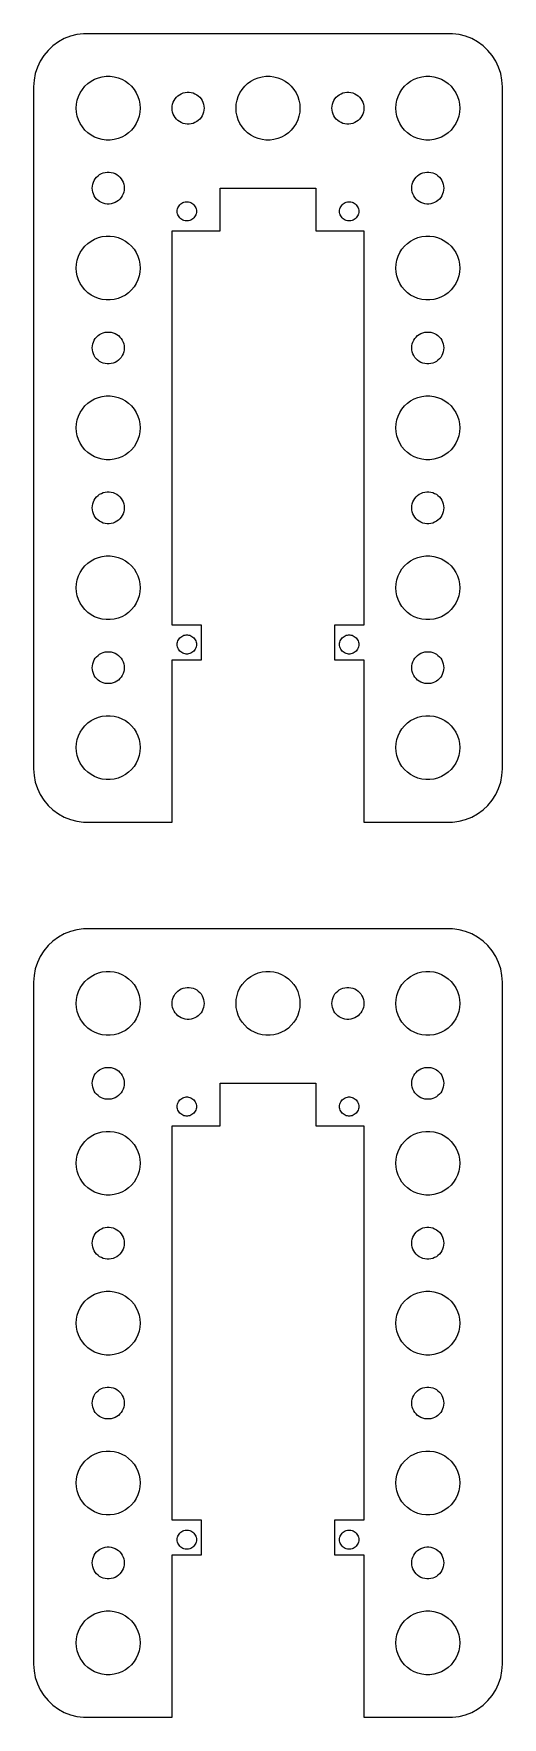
# Model space of a CAD drawing. Header units: metres. Extents: x -22 to 22, y 47 to 205.
import ezdxf

# ---------------------------------------------------------------- set-up
doc = ezdxf.new("R2010")
doc.units = ezdxf.units.M

msp = doc.modelspace()

# ---------------------------------------------------------------- linework, layer by layer
for p, q in [((-20.1871, 203.853), (-20.6448, 203.423)), ((-19.6791, 204.222), (-20.1871, 203.853)), ((-19.1289, 204.524), (-19.6791, 204.222)), ((-18.5451, 204.755), (-19.1289, 204.524)), ((-17.9369, 204.911), (-18.5451, 204.755)), ((-17.3139, 204.99), (-17.9369, 204.911)), ((17.3139, 204.99), (-17.3139, 204.99)), ((17.9369, 204.911), (17.3139, 204.99)), ((18.5451, 204.755), (17.9369, 204.911)), ((19.1289, 204.524), (18.5451, 204.755)), ((19.6791, 204.222), (19.1289, 204.524)), ((20.1871, 203.853), (19.6791, 204.222)), ((20.6448, 203.423), (20.1871, 203.853)), ((-21.3815, 202.409), (-21.6489, 201.841)), ((-21.0451, 202.939), (-21.3815, 202.409)), ((-20.6448, 203.423), (-21.0451, 202.939)), ((21.0451, 202.939), (20.6448, 203.423)), ((21.3815, 202.409), (21.0451, 202.939)), ((21.6489, 201.841), (21.3815, 202.409)), ((-21.8429, 201.243), (-21.9606, 200.627)), ((-21.6489, 201.841), (-21.8429, 201.243)), ((-16.6075, 200.533), (-16.2773, 200.714)), ((-16.2773, 200.714), (-15.927, 200.853)), ((-15.927, 200.853), (-15.5621, 200.947)), ((-15.5621, 200.947), (-15.1884, 200.994)), ((-15.1884, 200.994), (-14.8116, 200.994)), ((-14.8116, 200.994), (-14.4379, 200.947)), ((-14.4379, 200.947), (-14.0729, 200.853)), ((-14.0729, 200.853), (-13.7227, 200.714)), ((-13.7227, 200.714), (-13.3925, 200.533)), ((-1.60747, 200.533), (-1.27733, 200.714)), ((-1.27733, 200.714), (-0.92705, 200.853)), ((-0.92705, 200.853), (-0.56213, 200.947)), ((-0.56213, 200.947), (-0.18837, 200.994)), ((-0.18837, 200.994), (0.18837, 200.994)), ((0.18837, 200.994), (0.56213, 200.947)), ((0.56213, 200.947), (0.92705, 200.853)), ((0.92705, 200.853), (1.27733, 200.714)), ((1.27733, 200.714), (1.60747, 200.533)), ((13.3925, 200.533), (13.7227, 200.714)), ((13.7227, 200.714), (14.0729, 200.853)), ((14.0729, 200.853), (14.4379, 200.947)), ((14.4379, 200.947), (14.8116, 200.994)), ((14.8116, 200.994), (15.1884, 200.994)), ((15.1884, 200.994), (15.5621, 200.947)), ((15.5621, 200.947), (15.927, 200.853)), ((15.927, 200.853), (16.2773, 200.714)), ((16.2773, 200.714), (16.6075, 200.533)), ((21.8429, 201.243), (21.6489, 201.841)), ((21.9606, 200.627), (21.8429, 201.243)), ((-21.9606, 200.627), (-22, 200)), ((-22, 200), (-22, 136)), ((-17.9057, 198.746), (-17.7893, 199.104)), ((-17.7893, 199.104), (-17.6289, 199.445)), ((-17.6289, 199.445), (-17.427, 199.763)), ((-17.427, 199.763), (-17.1869, 200.054)), ((-17.1869, 200.054), (-16.9123, 200.312)), ((-16.9123, 200.312), (-16.6075, 200.533)), ((-13.3925, 200.533), (-13.0877, 200.312)), ((-13.0877, 200.312), (-12.8131, 200.054)), ((-12.8131, 200.054), (-12.5729, 199.763)), ((-12.5729, 199.763), (-12.3711, 199.445)), ((-12.3711, 199.445), (-12.2107, 199.104)), ((-12.2107, 199.104), (-12.0942, 198.746)), ((-8.59344, 199.027), (-8.45613, 199.156)), ((-8.45613, 199.156), (-8.30373, 199.266)), ((-8.30373, 199.266), (-8.13866, 199.357)), ((-8.13866, 199.357), (-7.96352, 199.427)), ((-7.96352, 199.427), (-7.78107, 199.473)), ((-7.78107, 199.473), (-7.59418, 199.497)), ((-7.59418, 199.497), (-7.40581, 199.497)), ((-7.40581, 199.497), (-7.21892, 199.473)), ((-7.21892, 199.473), (-7.03647, 199.427)), ((-7.03647, 199.427), (-6.86133, 199.357)), ((-6.86133, 199.357), (-6.69626, 199.266)), ((-6.69626, 199.266), (-6.54385, 199.156)), ((-6.54385, 199.156), (-6.40654, 199.027)), ((-2.90575, 198.746), (-2.78932, 199.104)), ((-2.78932, 199.104), (-2.62891, 199.445)), ((-2.62891, 199.445), (-2.42705, 199.763)), ((-2.42705, 199.763), (-2.1869, 200.054)), ((-2.1869, 200.054), (-1.91226, 200.312)), ((-1.91226, 200.312), (-1.60747, 200.533)), ((1.60747, 200.533), (1.91226, 200.312)), ((1.91226, 200.312), (2.1869, 200.054)), ((2.1869, 200.054), (2.42705, 199.763)), ((2.42705, 199.763), (2.62891, 199.445)), ((2.62891, 199.445), (2.78932, 199.104)), ((2.78932, 199.104), (2.90575, 198.746)), ((6.40654, 199.027), (6.54385, 199.156)), ((6.54385, 199.156), (6.69626, 199.266)), ((6.69626, 199.266), (6.86133, 199.357)), ((6.86133, 199.357), (7.03647, 199.427)), ((7.03647, 199.427), (7.21892, 199.473)), ((7.21892, 199.473), (7.40581, 199.497)), ((7.40581, 199.497), (7.59418, 199.497)), ((7.59418, 199.497), (7.78107, 199.473)), ((7.78107, 199.473), (7.96352, 199.427)), ((7.96352, 199.427), (8.13866, 199.357)), ((8.13866, 199.357), (8.30373, 199.266)), ((8.30373, 199.266), (8.45613, 199.156)), ((8.45613, 199.156), (8.59344, 199.027)), ((12.0942, 198.746), (12.2107, 199.104)), ((12.2107, 199.104), (12.3711, 199.445)), ((12.3711, 199.445), (12.5729, 199.763)), ((12.5729, 199.763), (12.8131, 200.054)), ((12.8131, 200.054), (13.0877, 200.312)), ((13.0877, 200.312), (13.3925, 200.533)), ((16.6075, 200.533), (16.9123, 200.312)), ((16.9123, 200.312), (17.1869, 200.054)), ((17.1869, 200.054), (17.427, 199.763)), ((17.427, 199.763), (17.6289, 199.445)), ((17.6289, 199.445), (17.7893, 199.104)), ((17.7893, 199.104), (17.9057, 198.746)), ((22, 200), (21.9606, 200.627)), ((22, 136), (22, 200)), ((-18, 198), (-17.9763, 198.376)), ((-17.9763, 197.624), (-18, 198)), ((-17.9763, 198.376), (-17.9057, 198.746)), ((-17.9057, 197.254), (-17.9763, 197.624)), ((-12.0942, 198.746), (-12.0237, 198.376)), ((-12.0237, 197.624), (-12.0942, 197.254)), ((-12.0237, 198.376), (-12, 198)), ((-12, 198), (-12.0237, 197.624)), ((-9, 198), (-8.98816, 198.188)), ((-8.98816, 197.812), (-9, 198)), ((-8.98816, 198.188), (-8.95287, 198.373)), ((-8.95287, 197.627), (-8.98816, 197.812)), ((-8.95287, 198.373), (-8.89465, 198.552)), ((-8.89465, 197.448), (-8.95287, 197.627)), ((-8.89465, 198.552), (-8.81445, 198.723)), ((-8.81445, 198.723), (-8.71352, 198.882)), ((-8.71352, 198.882), (-8.59344, 199.027)), ((-6.40654, 199.027), (-6.28647, 198.882)), ((-6.28647, 198.882), (-6.18553, 198.723)), ((-6.18553, 198.723), (-6.10533, 198.552)), ((-6.10533, 198.552), (-6.04712, 198.373)), ((-6.04712, 197.627), (-6.10533, 197.448)), ((-6.04712, 198.373), (-6.01183, 198.188)), ((-6.01183, 197.812), (-6.04712, 197.627)), ((-6.01183, 198.188), (-6, 198)), ((-6, 198), (-6.01183, 197.812)), ((-3, 198), (-2.97633, 198.376)), ((-2.97633, 197.624), (-3, 198)), ((-2.97633, 198.376), (-2.90575, 198.746)), ((-2.90575, 197.254), (-2.97633, 197.624)), ((2.90575, 198.746), (2.97633, 198.376)), ((2.97633, 197.624), (2.90575, 197.254)), ((2.97633, 198.376), (3, 198)), ((3, 198), (2.97633, 197.624)), ((6, 198), (6.01183, 198.188)), ((6.01183, 197.812), (6, 198)), ((6.01183, 198.188), (6.04712, 198.373)), ((6.04712, 197.627), (6.01183, 197.812)), ((6.04712, 198.373), (6.10533, 198.552)), ((6.10533, 197.448), (6.04712, 197.627)), ((6.10533, 198.552), (6.18553, 198.723)), ((6.18553, 198.723), (6.28647, 198.882)), ((6.28647, 198.882), (6.40654, 199.027)), ((8.59344, 199.027), (8.71352, 198.882)), ((8.71352, 198.882), (8.81445, 198.723)), ((8.81445, 198.723), (8.89465, 198.552)), ((8.89465, 198.552), (8.95287, 198.373)), ((8.95287, 197.627), (8.89465, 197.448)), ((8.95287, 198.373), (8.98816, 198.188)), ((8.98816, 197.812), (8.95287, 197.627)), ((8.98816, 198.188), (9, 198)), ((9, 198), (8.98816, 197.812)), ((12, 198), (12.0237, 198.376)), ((12.0237, 197.624), (12, 198)), ((12.0237, 198.376), (12.0942, 198.746)), ((12.0942, 197.254), (12.0237, 197.624)), ((17.9057, 198.746), (17.9763, 198.376)), ((17.9763, 197.624), (17.9057, 197.254)), ((17.9763, 198.376), (18, 198)), ((18, 198), (17.9763, 197.624)), ((-17.7893, 196.896), (-17.9057, 197.254)), ((-17.6289, 196.555), (-17.7893, 196.896)), ((-17.427, 196.237), (-17.6289, 196.555)), ((-17.1869, 195.946), (-17.427, 196.237)), ((-16.9123, 195.688), (-17.1869, 195.946)), ((-12.8131, 195.946), (-13.0877, 195.688)), ((-12.5729, 196.237), (-12.8131, 195.946)), ((-12.3711, 196.555), (-12.5729, 196.237)), ((-12.2107, 196.896), (-12.3711, 196.555)), ((-12.0942, 197.254), (-12.2107, 196.896)), ((-8.81445, 197.277), (-8.89465, 197.448)), ((-8.71352, 197.118), (-8.81445, 197.277)), ((-8.59344, 196.973), (-8.71352, 197.118)), ((-8.45613, 196.844), (-8.59344, 196.973)), ((-8.30373, 196.734), (-8.45613, 196.844)), ((-8.13866, 196.643), (-8.30373, 196.734)), ((-7.96352, 196.573), (-8.13866, 196.643)), ((-7.78107, 196.527), (-7.96352, 196.573)), ((-7.59418, 196.503), (-7.78107, 196.527)), ((-7.40581, 196.503), (-7.59418, 196.503)), ((-7.21892, 196.527), (-7.40581, 196.503)), ((-7.03647, 196.573), (-7.21892, 196.527)), ((-6.86133, 196.643), (-7.03647, 196.573)), ((-6.69626, 196.734), (-6.86133, 196.643)), ((-6.54385, 196.844), (-6.69626, 196.734)), ((-6.40654, 196.973), (-6.54385, 196.844)), ((-6.28647, 197.118), (-6.40654, 196.973)), ((-6.18553, 197.277), (-6.28647, 197.118)), ((-6.10533, 197.448), (-6.18553, 197.277)), ((-2.78932, 196.896), (-2.90575, 197.254)), ((-2.62891, 196.555), (-2.78932, 196.896)), ((-2.42705, 196.237), (-2.62891, 196.555)), ((-2.1869, 195.946), (-2.42705, 196.237)), ((-1.91226, 195.688), (-2.1869, 195.946)), ((2.1869, 195.946), (1.91226, 195.688)), ((2.42705, 196.237), (2.1869, 195.946)), ((2.62891, 196.555), (2.42705, 196.237)), ((2.78932, 196.896), (2.62891, 196.555)), ((2.90575, 197.254), (2.78932, 196.896)), ((6.18553, 197.277), (6.10533, 197.448)), ((6.28647, 197.118), (6.18553, 197.277)), ((6.40654, 196.973), (6.28647, 197.118)), ((6.54385, 196.844), (6.40654, 196.973)), ((6.69626, 196.734), (6.54385, 196.844)), ((6.86133, 196.643), (6.69626, 196.734)), ((7.03647, 196.573), (6.86133, 196.643)), ((7.21892, 196.527), (7.03647, 196.573)), ((7.40581, 196.503), (7.21892, 196.527)), ((7.59418, 196.503), (7.40581, 196.503)), ((7.78107, 196.527), (7.59418, 196.503)), ((7.96352, 196.573), (7.78107, 196.527)), ((8.13866, 196.643), (7.96352, 196.573)), ((8.30373, 196.734), (8.13866, 196.643)), ((8.45613, 196.844), (8.30373, 196.734)), ((8.59344, 196.973), (8.45613, 196.844)), ((8.71352, 197.118), (8.59344, 196.973)), ((8.81445, 197.277), (8.71352, 197.118)), ((8.89465, 197.448), (8.81445, 197.277)), ((12.2107, 196.896), (12.0942, 197.254)), ((12.3711, 196.555), (12.2107, 196.896)), ((12.5729, 196.237), (12.3711, 196.555)), ((12.8131, 195.946), (12.5729, 196.237)), ((13.0877, 195.688), (12.8131, 195.946)), ((17.1869, 195.946), (16.9123, 195.688)), ((17.427, 196.237), (17.1869, 195.946)), ((17.6289, 196.555), (17.427, 196.237)), ((17.7893, 196.896), (17.6289, 196.555)), ((17.9057, 197.254), (17.7893, 196.896)), ((-16.6075, 195.467), (-16.9123, 195.688)), ((-16.2773, 195.286), (-16.6075, 195.467)), ((-15.927, 195.147), (-16.2773, 195.286)), ((-15.5621, 195.053), (-15.927, 195.147)), ((-15.1884, 195.006), (-15.5621, 195.053)), ((-14.8116, 195.006), (-15.1884, 195.006)), ((-14.4379, 195.053), (-14.8116, 195.006)), ((-14.0729, 195.147), (-14.4379, 195.053)), ((-13.7227, 195.286), (-14.0729, 195.147)), ((-13.3925, 195.467), (-13.7227, 195.286)), ((-13.0877, 195.688), (-13.3925, 195.467)), ((-1.60747, 195.467), (-1.91226, 195.688)), ((-1.27733, 195.286), (-1.60747, 195.467)), ((-0.92705, 195.147), (-1.27733, 195.286)), ((-0.56213, 195.053), (-0.92705, 195.147)), ((-0.18837, 195.006), (-0.56213, 195.053)), ((0.18837, 195.006), (-0.18837, 195.006)), ((0.56213, 195.053), (0.18837, 195.006)), ((0.92705, 195.147), (0.56213, 195.053)), ((1.27733, 195.286), (0.92705, 195.147)), ((1.60747, 195.467), (1.27733, 195.286)), ((1.91226, 195.688), (1.60747, 195.467)), ((13.3925, 195.467), (13.0877, 195.688)), ((13.7227, 195.286), (13.3925, 195.467)), ((14.0729, 195.147), (13.7227, 195.286)), ((14.4379, 195.053), (14.0729, 195.147)), ((14.8116, 195.006), (14.4379, 195.053)), ((15.1884, 195.006), (14.8116, 195.006)), ((15.5621, 195.053), (15.1884, 195.006)), ((15.927, 195.147), (15.5621, 195.053)), ((16.2773, 195.286), (15.927, 195.147)), ((16.6075, 195.467), (16.2773, 195.286)), ((16.9123, 195.688), (16.6075, 195.467)), ((-16.3947, 191.052), (-16.3145, 191.223)), ((-16.3145, 191.223), (-16.2135, 191.382)), ((-16.2135, 191.382), (-16.0934, 191.527)), ((-16.0934, 191.527), (-15.9561, 191.656)), ((-15.9561, 191.656), (-15.8037, 191.766)), ((-15.8037, 191.766), (-15.6387, 191.857)), ((-15.6387, 191.857), (-15.4635, 191.927)), ((-15.4635, 191.927), (-15.2811, 191.973)), ((-15.2811, 191.973), (-15.0942, 191.997)), ((-15.0942, 191.997), (-14.9058, 191.997)), ((-14.9058, 191.997), (-14.7189, 191.973)), ((-14.7189, 191.973), (-14.5365, 191.927)), ((-14.5365, 191.927), (-14.3613, 191.857)), ((-14.3613, 191.857), (-14.1963, 191.766)), ((-14.1963, 191.766), (-14.0439, 191.656)), ((-14.0439, 191.656), (-13.9065, 191.527)), ((-13.9065, 191.527), (-13.7865, 191.382)), ((-13.7865, 191.382), (-13.6855, 191.223)), ((-13.6855, 191.223), (-13.6053, 191.052)), ((13.6053, 191.052), (13.6855, 191.223)), ((13.6855, 191.223), (13.7865, 191.382)), ((13.7865, 191.382), (13.9065, 191.527)), ((13.9065, 191.527), (14.0439, 191.656)), ((14.0439, 191.656), (14.1963, 191.766)), ((14.1963, 191.766), (14.3613, 191.857)), ((14.3613, 191.857), (14.5365, 191.927)), ((14.5365, 191.927), (14.7189, 191.973)), ((14.7189, 191.973), (14.9058, 191.997)), ((14.9058, 191.997), (15.0942, 191.997)), ((15.0942, 191.997), (15.2811, 191.973)), ((15.2811, 191.973), (15.4635, 191.927)), ((15.4635, 191.927), (15.6387, 191.857)), ((15.6387, 191.857), (15.8037, 191.766)), ((15.8037, 191.766), (15.9561, 191.656)), ((15.9561, 191.656), (16.0934, 191.527)), ((16.0934, 191.527), (16.2135, 191.382)), ((16.2135, 191.382), (16.3145, 191.223)), ((16.3145, 191.223), (16.3947, 191.052)), ((-16.5, 190.5), (-16.4882, 190.688)), ((-16.4882, 190.312), (-16.5, 190.5)), ((-16.4882, 190.688), (-16.4529, 190.873)), ((-16.4529, 190.127), (-16.4882, 190.312)), ((-16.4529, 190.873), (-16.3947, 191.052)), ((-16.3947, 189.948), (-16.4529, 190.127)), ((-16.3145, 189.777), (-16.3947, 189.948)), ((-16.2135, 189.618), (-16.3145, 189.777)), ((-16.0934, 189.473), (-16.2135, 189.618)), ((-13.7865, 189.618), (-13.9065, 189.473)), ((-13.6855, 189.777), (-13.7865, 189.618)), ((-13.6053, 189.948), (-13.6855, 189.777)), ((-13.6053, 191.052), (-13.5471, 190.873)), ((-13.5471, 190.127), (-13.6053, 189.948)), ((-13.5471, 190.873), (-13.5118, 190.688)), ((-13.5118, 190.312), (-13.5471, 190.127)), ((-13.5118, 190.688), (-13.5, 190.5)), ((-13.5, 190.5), (-13.5118, 190.312)), ((-4.5, 186.5), (-4.5, 190.5)), ((-4.5, 190.5), (4.5, 190.5)), ((4.5, 190.5), (4.5, 186.5)), ((13.5, 190.5), (13.5118, 190.688)), ((13.5118, 190.312), (13.5, 190.5)), ((13.5118, 190.688), (13.5471, 190.873)), ((13.5471, 190.127), (13.5118, 190.312)), ((13.5471, 190.873), (13.6053, 191.052)), ((13.6053, 189.948), (13.5471, 190.127)), ((13.6855, 189.777), (13.6053, 189.948)), ((13.7865, 189.618), (13.6855, 189.777)), ((13.9065, 189.473), (13.7865, 189.618)), ((16.2135, 189.618), (16.0934, 189.473)), ((16.3145, 189.777), (16.2135, 189.618)), ((16.3947, 189.948), (16.3145, 189.777)), ((16.3947, 191.052), (16.4529, 190.873)), ((16.4529, 190.127), (16.3947, 189.948)), ((16.4529, 190.873), (16.4882, 190.688)), ((16.4882, 190.312), (16.4529, 190.127)), ((16.4882, 190.688), (16.5, 190.5)), ((16.5, 190.5), (16.4882, 190.312)), ((-15.9561, 189.344), (-16.0934, 189.473)), ((-15.8037, 189.234), (-15.9561, 189.344)), ((-15.6387, 189.143), (-15.8037, 189.234)), ((-15.4635, 189.073), (-15.6387, 189.143)), ((-15.2811, 189.027), (-15.4635, 189.073)), ((-15.0942, 189.003), (-15.2811, 189.027)), ((-14.9058, 189.003), (-15.0942, 189.003)), ((-14.7189, 189.027), (-14.9058, 189.003)), ((-14.5365, 189.073), (-14.7189, 189.027)), ((-14.3613, 189.143), (-14.5365, 189.073)), ((-14.1963, 189.234), (-14.3613, 189.143)), ((-14.0439, 189.344), (-14.1963, 189.234)), ((-13.9065, 189.473), (-14.0439, 189.344)), ((-8.51999, 188.32), (-8.51289, 188.433)), ((-8.51289, 188.207), (-8.51999, 188.32)), ((-8.51289, 188.433), (-8.49171, 188.544)), ((-8.49171, 188.096), (-8.51289, 188.207)), ((-8.49171, 188.544), (-8.45679, 188.651)), ((-8.45679, 187.989), (-8.49171, 188.096)), ((-8.45679, 188.651), (-8.40866, 188.754)), ((-8.40866, 188.754), (-8.34811, 188.849)), ((-8.34811, 188.849), (-8.27606, 188.936)), ((-8.27606, 188.936), (-8.19368, 189.013)), ((-8.19368, 189.013), (-8.10223, 189.08)), ((-8.10223, 189.08), (-8.00319, 189.134)), ((-8.00319, 189.134), (-7.8981, 189.176)), ((-7.8981, 189.176), (-7.78864, 189.204)), ((-7.78864, 189.204), (-7.6765, 189.218)), ((-7.6765, 189.218), (-7.56348, 189.218)), ((-7.56348, 189.218), (-7.45135, 189.204)), ((-7.45135, 189.204), (-7.34187, 189.176)), ((-7.34187, 189.176), (-7.23679, 189.134)), ((-7.23679, 189.134), (-7.13776, 189.08)), ((-7.13776, 189.08), (-7.04631, 189.013)), ((-7.04631, 189.013), (-6.96393, 188.936)), ((-6.96393, 188.936), (-6.89188, 188.849)), ((-6.89188, 188.849), (-6.83131, 188.754)), ((-6.83131, 188.754), (-6.78319, 188.651)), ((-6.78319, 188.651), (-6.74828, 188.544)), ((-6.74828, 188.096), (-6.78319, 187.989)), ((-6.74828, 188.544), (-6.7271, 188.433)), ((-6.7271, 188.207), (-6.74828, 188.096)), ((-6.7271, 188.433), (-6.71999, 188.32)), ((-6.71999, 188.32), (-6.7271, 188.207)), ((6.71999, 188.32), (6.7271, 188.433)), ((6.7271, 188.207), (6.71999, 188.32)), ((6.7271, 188.433), (6.74828, 188.544)), ((6.74828, 188.096), (6.7271, 188.207)), ((6.74828, 188.544), (6.78319, 188.651)), ((6.78319, 187.989), (6.74828, 188.096)), ((6.78319, 188.651), (6.83131, 188.754)), ((6.83131, 188.754), (6.89188, 188.849)), ((6.89188, 188.849), (6.96393, 188.936)), ((6.96393, 188.936), (7.04631, 189.013)), ((7.04631, 189.013), (7.13776, 189.08)), ((7.13776, 189.08), (7.23679, 189.134)), ((7.23679, 189.134), (7.34187, 189.176)), ((7.34187, 189.176), (7.45135, 189.204)), ((7.45135, 189.204), (7.56348, 189.218)), ((7.56348, 189.218), (7.6765, 189.218)), ((7.6765, 189.218), (7.78864, 189.204)), ((7.78864, 189.204), (7.8981, 189.176)), ((7.8981, 189.176), (8.00319, 189.134)), ((8.00319, 189.134), (8.10223, 189.08)), ((8.10223, 189.08), (8.19368, 189.013)), ((8.19368, 189.013), (8.27606, 188.936)), ((8.27606, 188.936), (8.34811, 188.849)), ((8.34811, 188.849), (8.40866, 188.754)), ((8.40866, 188.754), (8.45679, 188.651)), ((8.45679, 188.651), (8.49171, 188.544)), ((8.49171, 188.096), (8.45679, 187.989)), ((8.49171, 188.544), (8.51289, 188.433)), ((8.51289, 188.207), (8.49171, 188.096)), ((8.51289, 188.433), (8.51999, 188.32)), ((8.51999, 188.32), (8.51289, 188.207)), ((14.0439, 189.344), (13.9065, 189.473)), ((14.1963, 189.234), (14.0439, 189.344)), ((14.3613, 189.143), (14.1963, 189.234)), ((14.5365, 189.073), (14.3613, 189.143)), ((14.7189, 189.027), (14.5365, 189.073)), ((14.9058, 189.003), (14.7189, 189.027)), ((15.0942, 189.003), (14.9058, 189.003)), ((15.2811, 189.027), (15.0942, 189.003)), ((15.4635, 189.073), (15.2811, 189.027)), ((15.6387, 189.143), (15.4635, 189.073)), ((15.8037, 189.234), (15.6387, 189.143)), ((15.9561, 189.344), (15.8037, 189.234)), ((16.0934, 189.473), (15.9561, 189.344)), ((-9, 149.5), (-9, 186.5)), ((-9, 186.5), (-4.5, 186.5)), ((-8.40866, 187.886), (-8.45679, 187.989)), ((-8.34811, 187.791), (-8.40866, 187.886)), ((-8.27606, 187.704), (-8.34811, 187.791)), ((-8.19368, 187.627), (-8.27606, 187.704)), ((-8.10223, 187.56), (-8.19368, 187.627)), ((-8.00319, 187.506), (-8.10223, 187.56)), ((-7.8981, 187.464), (-8.00319, 187.506)), ((-7.78864, 187.436), (-7.8981, 187.464)), ((-7.6765, 187.422), (-7.78864, 187.436)), ((-7.56348, 187.422), (-7.6765, 187.422)), ((-7.45135, 187.436), (-7.56348, 187.422)), ((-7.34187, 187.464), (-7.45135, 187.436)), ((-7.23679, 187.506), (-7.34187, 187.464)), ((-7.13776, 187.56), (-7.23679, 187.506)), ((-7.04631, 187.627), (-7.13776, 187.56)), ((-6.96393, 187.704), (-7.04631, 187.627)), ((-6.89188, 187.791), (-6.96393, 187.704)), ((-6.83131, 187.886), (-6.89188, 187.791)), ((-6.78319, 187.989), (-6.83131, 187.886)), ((4.5, 186.5), (9, 186.5)), ((6.83131, 187.886), (6.78319, 187.989)), ((6.89188, 187.791), (6.83131, 187.886)), ((6.96393, 187.704), (6.89188, 187.791)), ((7.04631, 187.627), (6.96393, 187.704)), ((7.13776, 187.56), (7.04631, 187.627)), ((7.23679, 187.506), (7.13776, 187.56)), ((7.34187, 187.464), (7.23679, 187.506)), ((7.45135, 187.436), (7.34187, 187.464)), ((7.56348, 187.422), (7.45135, 187.436)), ((7.6765, 187.422), (7.56348, 187.422)), ((7.78864, 187.436), (7.6765, 187.422)), ((7.8981, 187.464), (7.78864, 187.436)), ((8.00319, 187.506), (7.8981, 187.464)), ((8.10223, 187.56), (8.00319, 187.506)), ((8.19368, 187.627), (8.10223, 187.56)), ((8.27606, 187.704), (8.19368, 187.627)), ((8.34811, 187.791), (8.27606, 187.704)), ((8.40866, 187.886), (8.34811, 187.791)), ((8.45679, 187.989), (8.40866, 187.886)), ((9, 186.5), (9, 149.5)), ((-17.427, 184.763), (-17.1869, 185.054)), ((-17.1869, 185.054), (-16.9123, 185.312)), ((-16.9123, 185.312), (-16.6075, 185.533)), ((-16.6075, 185.533), (-16.2773, 185.714)), ((-16.2773, 185.714), (-15.927, 185.853)), ((-15.927, 185.853), (-15.5621, 185.947)), ((-15.5621, 185.947), (-15.1884, 185.994)), ((-15.1884, 185.994), (-14.8116, 185.994)), ((-14.8116, 185.994), (-14.4379, 185.947)), ((-14.4379, 185.947), (-14.0729, 185.853)), ((-14.0729, 185.853), (-13.7227, 185.714)), ((-13.7227, 185.714), (-13.3925, 185.533)), ((-13.3925, 185.533), (-13.0877, 185.312)), ((-13.0877, 185.312), (-12.8131, 185.054)), ((-12.8131, 185.054), (-12.5729, 184.763)), ((12.5729, 184.763), (12.8131, 185.054)), ((12.8131, 185.054), (13.0877, 185.312)), ((13.0877, 185.312), (13.3925, 185.533)), ((13.3925, 185.533), (13.7227, 185.714)), ((13.7227, 185.714), (14.0729, 185.853)), ((14.0729, 185.853), (14.4379, 185.947)), ((14.4379, 185.947), (14.8116, 185.994)), ((14.8116, 185.994), (15.1884, 185.994)), ((15.1884, 185.994), (15.5621, 185.947)), ((15.5621, 185.947), (15.927, 185.853)), ((15.927, 185.853), (16.2773, 185.714)), ((16.2773, 185.714), (16.6075, 185.533)), ((16.6075, 185.533), (16.9123, 185.312)), ((16.9123, 185.312), (17.1869, 185.054)), ((17.1869, 185.054), (17.427, 184.763)), ((-18, 183), (-17.9763, 183.376)), ((-17.9763, 183.376), (-17.9057, 183.746)), ((-17.9057, 183.746), (-17.7893, 184.104)), ((-17.7893, 184.104), (-17.6289, 184.445)), ((-17.6289, 184.445), (-17.427, 184.763)), ((-12.5729, 184.763), (-12.3711, 184.445)), ((-12.3711, 184.445), (-12.2107, 184.104)), ((-12.2107, 184.104), (-12.0942, 183.746)), ((-12.0942, 183.746), (-12.0237, 183.376)), ((-12.0237, 183.376), (-12, 183)), ((12, 183), (12.0237, 183.376)), ((12.0237, 183.376), (12.0942, 183.746)), ((12.0942, 183.746), (12.2107, 184.104)), ((12.2107, 184.104), (12.3711, 184.445)), ((12.3711, 184.445), (12.5729, 184.763)), ((17.427, 184.763), (17.6289, 184.445)), ((17.6289, 184.445), (17.7893, 184.104)), ((17.7893, 184.104), (17.9057, 183.746)), ((17.9057, 183.746), (17.9763, 183.376)), ((17.9763, 183.376), (18, 183)), ((-17.9763, 182.624), (-18, 183)), ((-17.9057, 182.254), (-17.9763, 182.624)), ((-17.7893, 181.896), (-17.9057, 182.254)), ((-17.6289, 181.555), (-17.7893, 181.896)), ((-12.2107, 181.896), (-12.3711, 181.555)), ((-12.0942, 182.254), (-12.2107, 181.896)), ((-12.0237, 182.624), (-12.0942, 182.254)), ((-12, 183), (-12.0237, 182.624)), ((12.0237, 182.624), (12, 183)), ((12.0942, 182.254), (12.0237, 182.624)), ((12.2107, 181.896), (12.0942, 182.254)), ((12.3711, 181.555), (12.2107, 181.896)), ((17.7893, 181.896), (17.6289, 181.555)), ((17.9057, 182.254), (17.7893, 181.896)), ((17.9763, 182.624), (17.9057, 182.254)), ((18, 183), (17.9763, 182.624)), ((-17.427, 181.237), (-17.6289, 181.555)), ((-17.1869, 180.946), (-17.427, 181.237)), ((-16.9123, 180.688), (-17.1869, 180.946)), ((-16.6075, 180.467), (-16.9123, 180.688)), ((-16.2773, 180.286), (-16.6075, 180.467)), ((-15.927, 180.147), (-16.2773, 180.286)), ((-15.5621, 180.053), (-15.927, 180.147)), ((-14.0729, 180.147), (-14.4379, 180.053)), ((-13.7227, 180.286), (-14.0729, 180.147)), ((-13.3925, 180.467), (-13.7227, 180.286)), ((-13.0877, 180.688), (-13.3925, 180.467)), ((-12.8131, 180.946), (-13.0877, 180.688)), ((-12.5729, 181.237), (-12.8131, 180.946)), ((-12.3711, 181.555), (-12.5729, 181.237)), ((12.5729, 181.237), (12.3711, 181.555)), ((12.8131, 180.946), (12.5729, 181.237)), ((13.0877, 180.688), (12.8131, 180.946)), ((13.3925, 180.467), (13.0877, 180.688)), ((13.7227, 180.286), (13.3925, 180.467)), ((14.0729, 180.147), (13.7227, 180.286)), ((14.4379, 180.053), (14.0729, 180.147)), ((15.927, 180.147), (15.5621, 180.053)), ((16.2773, 180.286), (15.927, 180.147)), ((16.6075, 180.467), (16.2773, 180.286)), ((16.9123, 180.688), (16.6075, 180.467)), ((17.1869, 180.946), (16.9123, 180.688)), ((17.427, 181.237), (17.1869, 180.946)), ((17.6289, 181.555), (17.427, 181.237)), ((-15.1884, 180.006), (-15.5621, 180.053)), ((-14.8116, 180.006), (-15.1884, 180.006)), ((-14.4379, 180.053), (-14.8116, 180.006)), ((14.8116, 180.006), (14.4379, 180.053)), ((15.1884, 180.006), (14.8116, 180.006)), ((15.5621, 180.053), (15.1884, 180.006)), ((-15.4635, 176.927), (-15.2811, 176.973)), ((-15.2811, 176.973), (-15.0942, 176.997)), ((-15.0942, 176.997), (-14.9058, 176.997)), ((-14.9058, 176.997), (-14.7189, 176.973)), ((-14.7189, 176.973), (-14.5365, 176.927)), ((14.5365, 176.927), (14.7189, 176.973)), ((14.7189, 176.973), (14.9058, 176.997)), ((14.9058, 176.997), (15.0942, 176.997)), ((15.0942, 176.997), (15.2811, 176.973)), ((15.2811, 176.973), (15.4635, 176.927)), ((-16.5, 175.5), (-16.4882, 175.688)), ((-16.4882, 175.312), (-16.5, 175.5)), ((-16.4882, 175.688), (-16.4529, 175.873)), ((-16.4529, 175.873), (-16.3947, 176.052)), ((-16.3947, 176.052), (-16.3145, 176.223)), ((-16.3145, 176.223), (-16.2135, 176.382)), ((-16.2135, 176.382), (-16.0934, 176.527)), ((-16.0934, 176.527), (-15.9561, 176.656)), ((-15.9561, 176.656), (-15.8037, 176.766)), ((-15.8037, 176.766), (-15.6387, 176.857)), ((-15.6387, 176.857), (-15.4635, 176.927)), ((-14.5365, 176.927), (-14.3613, 176.857)), ((-14.3613, 176.857), (-14.1963, 176.766)), ((-14.1963, 176.766), (-14.0439, 176.656)), ((-14.0439, 176.656), (-13.9065, 176.527)), ((-13.9065, 176.527), (-13.7865, 176.382)), ((-13.7865, 176.382), (-13.6855, 176.223)), ((-13.6855, 176.223), (-13.6053, 176.052)), ((-13.6053, 176.052), (-13.5471, 175.873)), ((-13.5471, 175.873), (-13.5118, 175.688)), ((-13.5118, 175.688), (-13.5, 175.5)), ((-13.5, 175.5), (-13.5118, 175.312)), ((13.5, 175.5), (13.5118, 175.688)), ((13.5118, 175.312), (13.5, 175.5)), ((13.5118, 175.688), (13.5471, 175.873)), ((13.5471, 175.873), (13.6053, 176.052)), ((13.6053, 176.052), (13.6855, 176.223)), ((13.6855, 176.223), (13.7865, 176.382)), ((13.7865, 176.382), (13.9065, 176.527)), ((13.9065, 176.527), (14.0439, 176.656)), ((14.0439, 176.656), (14.1963, 176.766)), ((14.1963, 176.766), (14.3613, 176.857)), ((14.3613, 176.857), (14.5365, 176.927)), ((15.4635, 176.927), (15.6387, 176.857)), ((15.6387, 176.857), (15.8037, 176.766)), ((15.8037, 176.766), (15.9561, 176.656)), ((15.9561, 176.656), (16.0934, 176.527)), ((16.0934, 176.527), (16.2135, 176.382)), ((16.2135, 176.382), (16.3145, 176.223)), ((16.3145, 176.223), (16.3947, 176.052)), ((16.3947, 176.052), (16.4529, 175.873)), ((16.4529, 175.873), (16.4882, 175.688)), ((16.4882, 175.688), (16.5, 175.5)), ((16.5, 175.5), (16.4882, 175.312)), ((-16.4529, 175.127), (-16.4882, 175.312)), ((-16.3947, 174.948), (-16.4529, 175.127)), ((-16.3145, 174.777), (-16.3947, 174.948)), ((-16.2135, 174.618), (-16.3145, 174.777)), ((-16.0934, 174.473), (-16.2135, 174.618)), ((-15.9561, 174.344), (-16.0934, 174.473)), ((-15.8037, 174.234), (-15.9561, 174.344)), ((-15.6387, 174.143), (-15.8037, 174.234)), ((-15.4635, 174.073), (-15.6387, 174.143)), ((-15.2811, 174.027), (-15.4635, 174.073)), ((-15.0942, 174.003), (-15.2811, 174.027)), ((-14.9058, 174.003), (-15.0942, 174.003)), ((-14.7189, 174.027), (-14.9058, 174.003)), ((-14.5365, 174.073), (-14.7189, 174.027)), ((-14.3613, 174.143), (-14.5365, 174.073)), ((-14.1963, 174.234), (-14.3613, 174.143)), ((-14.0439, 174.344), (-14.1963, 174.234)), ((-13.9065, 174.473), (-14.0439, 174.344)), ((-13.7865, 174.618), (-13.9065, 174.473)), ((-13.6855, 174.777), (-13.7865, 174.618)), ((-13.6053, 174.948), (-13.6855, 174.777)), ((-13.5471, 175.127), (-13.6053, 174.948)), ((-13.5118, 175.312), (-13.5471, 175.127)), ((13.5471, 175.127), (13.5118, 175.312)), ((13.6053, 174.948), (13.5471, 175.127)), ((13.6855, 174.777), (13.6053, 174.948)), ((13.7865, 174.618), (13.6855, 174.777)), ((13.9065, 174.473), (13.7865, 174.618)), ((14.0439, 174.344), (13.9065, 174.473)), ((14.1963, 174.234), (14.0439, 174.344)), ((14.3613, 174.143), (14.1963, 174.234)), ((14.5365, 174.073), (14.3613, 174.143)), ((14.7189, 174.027), (14.5365, 174.073)), ((14.9058, 174.003), (14.7189, 174.027)), ((15.0942, 174.003), (14.9058, 174.003)), ((15.2811, 174.027), (15.0942, 174.003)), ((15.4635, 174.073), (15.2811, 174.027)), ((15.6387, 174.143), (15.4635, 174.073)), ((15.8037, 174.234), (15.6387, 174.143)), ((15.9561, 174.344), (15.8037, 174.234)), ((16.0934, 174.473), (15.9561, 174.344)), ((16.2135, 174.618), (16.0934, 174.473)), ((16.3145, 174.777), (16.2135, 174.618)), ((16.3947, 174.948), (16.3145, 174.777)), ((16.4529, 175.127), (16.3947, 174.948)), ((16.4882, 175.312), (16.4529, 175.127)), ((-16.6075, 170.533), (-16.2773, 170.714)), ((-16.2773, 170.714), (-15.927, 170.853)), ((-15.927, 170.853), (-15.5621, 170.947)), ((-15.5621, 170.947), (-15.1884, 170.994)), ((-15.1884, 170.994), (-14.8116, 170.994)), ((-14.8116, 170.994), (-14.4379, 170.947)), ((-14.4379, 170.947), (-14.0729, 170.853)), ((-14.0729, 170.853), (-13.7227, 170.714)), ((-13.7227, 170.714), (-13.3925, 170.533)), ((13.3925, 170.533), (13.7227, 170.714)), ((13.7227, 170.714), (14.0729, 170.853)), ((14.0729, 170.853), (14.4379, 170.947)), ((14.4379, 170.947), (14.8116, 170.994)), ((14.8116, 170.994), (15.1884, 170.994)), ((15.1884, 170.994), (15.5621, 170.947)), ((15.5621, 170.947), (15.927, 170.853)), ((15.927, 170.853), (16.2773, 170.714)), ((16.2773, 170.714), (16.6075, 170.533)), ((-17.9057, 168.746), (-17.7893, 169.104)), ((-17.7893, 169.104), (-17.6289, 169.445)), ((-17.6289, 169.445), (-17.427, 169.763)), ((-17.427, 169.763), (-17.1869, 170.054)), ((-17.1869, 170.054), (-16.9123, 170.312)), ((-16.9123, 170.312), (-16.6075, 170.533)), ((-13.3925, 170.533), (-13.0877, 170.312)), ((-13.0877, 170.312), (-12.8131, 170.054)), ((-12.8131, 170.054), (-12.5729, 169.763)), ((-12.5729, 169.763), (-12.3711, 169.445)), ((-12.3711, 169.445), (-12.2107, 169.104)), ((-12.2107, 169.104), (-12.0942, 168.746)), ((12.0942, 168.746), (12.2107, 169.104)), ((12.2107, 169.104), (12.3711, 169.445)), ((12.3711, 169.445), (12.5729, 169.763)), ((12.5729, 169.763), (12.8131, 170.054)), ((12.8131, 170.054), (13.0877, 170.312)), ((13.0877, 170.312), (13.3925, 170.533)), ((16.6075, 170.533), (16.9123, 170.312)), ((16.9123, 170.312), (17.1869, 170.054)), ((17.1869, 170.054), (17.427, 169.763)), ((17.427, 169.763), (17.6289, 169.445)), ((17.6289, 169.445), (17.7893, 169.104)), ((17.7893, 169.104), (17.9057, 168.746)), ((-18, 168), (-17.9763, 168.376)), ((-17.9763, 167.624), (-18, 168)), ((-17.9763, 168.376), (-17.9057, 168.746)), ((-17.9057, 167.254), (-17.9763, 167.624)), ((-12.0942, 168.746), (-12.0237, 168.376)), ((-12.0237, 167.624), (-12.0942, 167.254)), ((-12.0237, 168.376), (-12, 168)), ((-12, 168), (-12.0237, 167.624)), ((12, 168), (12.0237, 168.376)), ((12.0237, 167.624), (12, 168)), ((12.0237, 168.376), (12.0942, 168.746)), ((12.0942, 167.254), (12.0237, 167.624)), ((17.9057, 168.746), (17.9763, 168.376)), ((17.9763, 167.624), (17.9057, 167.254)), ((17.9763, 168.376), (18, 168)), ((18, 168), (17.9763, 167.624)), ((-17.7893, 166.896), (-17.9057, 167.254)), ((-17.6289, 166.555), (-17.7893, 166.896)), ((-17.427, 166.237), (-17.6289, 166.555)), ((-17.1869, 165.946), (-17.427, 166.237)), ((-16.9123, 165.688), (-17.1869, 165.946)), ((-12.8131, 165.946), (-13.0877, 165.688)), ((-12.5729, 166.237), (-12.8131, 165.946)), ((-12.3711, 166.555), (-12.5729, 166.237)), ((-12.2107, 166.896), (-12.3711, 166.555)), ((-12.0942, 167.254), (-12.2107, 166.896)), ((12.2107, 166.896), (12.0942, 167.254)), ((12.3711, 166.555), (12.2107, 166.896)), ((12.5729, 166.237), (12.3711, 166.555)), ((12.8131, 165.946), (12.5729, 166.237)), ((13.0877, 165.688), (12.8131, 165.946)), ((17.1869, 165.946), (16.9123, 165.688)), ((17.427, 166.237), (17.1869, 165.946)), ((17.6289, 166.555), (17.427, 166.237)), ((17.7893, 166.896), (17.6289, 166.555)), ((17.9057, 167.254), (17.7893, 166.896)), ((-16.6075, 165.467), (-16.9123, 165.688)), ((-16.2773, 165.286), (-16.6075, 165.467)), ((-15.927, 165.147), (-16.2773, 165.286)), ((-15.5621, 165.053), (-15.927, 165.147)), ((-15.1884, 165.006), (-15.5621, 165.053)), ((-14.8116, 165.006), (-15.1884, 165.006)), ((-14.4379, 165.053), (-14.8116, 165.006)), ((-14.0729, 165.147), (-14.4379, 165.053)), ((-13.7227, 165.286), (-14.0729, 165.147)), ((-13.3925, 165.467), (-13.7227, 165.286)), ((-13.0877, 165.688), (-13.3925, 165.467)), ((13.3925, 165.467), (13.0877, 165.688)), ((13.7227, 165.286), (13.3925, 165.467)), ((14.0729, 165.147), (13.7227, 165.286)), ((14.4379, 165.053), (14.0729, 165.147)), ((14.8116, 165.006), (14.4379, 165.053)), ((15.1884, 165.006), (14.8116, 165.006)), ((15.5621, 165.053), (15.1884, 165.006)), ((15.927, 165.147), (15.5621, 165.053)), ((16.2773, 165.286), (15.927, 165.147)), ((16.6075, 165.467), (16.2773, 165.286)), ((16.9123, 165.688), (16.6075, 165.467)), ((-16.3947, 161.052), (-16.3145, 161.223)), ((-16.3145, 161.223), (-16.2135, 161.382)), ((-16.2135, 161.382), (-16.0934, 161.527)), ((-16.0934, 161.527), (-15.9561, 161.656)), ((-15.9561, 161.656), (-15.8037, 161.766)), ((-15.8037, 161.766), (-15.6387, 161.857)), ((-15.6387, 161.857), (-15.4635, 161.927)), ((-15.4635, 161.927), (-15.2811, 161.973)), ((-15.2811, 161.973), (-15.0942, 161.997)), ((-15.0942, 161.997), (-14.9058, 161.997)), ((-14.9058, 161.997), (-14.7189, 161.973)), ((-14.7189, 161.973), (-14.5365, 161.927)), ((-14.5365, 161.927), (-14.3613, 161.857)), ((-14.3613, 161.857), (-14.1963, 161.766)), ((-14.1963, 161.766), (-14.0439, 161.656)), ((-14.0439, 161.656), (-13.9065, 161.527)), ((-13.9065, 161.527), (-13.7865, 161.382)), ((-13.7865, 161.382), (-13.6855, 161.223)), ((-13.6855, 161.223), (-13.6053, 161.052)), ((13.6053, 161.052), (13.6855, 161.223)), ((13.6855, 161.223), (13.7865, 161.382)), ((13.7865, 161.382), (13.9065, 161.527)), ((13.9065, 161.527), (14.0439, 161.656)), ((14.0439, 161.656), (14.1963, 161.766)), ((14.1963, 161.766), (14.3613, 161.857)), ((14.3613, 161.857), (14.5365, 161.927)), ((14.5365, 161.927), (14.7189, 161.973)), ((14.7189, 161.973), (14.9058, 161.997)), ((14.9058, 161.997), (15.0942, 161.997)), ((15.0942, 161.997), (15.2811, 161.973)), ((15.2811, 161.973), (15.4635, 161.927)), ((15.4635, 161.927), (15.6387, 161.857)), ((15.6387, 161.857), (15.8037, 161.766)), ((15.8037, 161.766), (15.9561, 161.656)), ((15.9561, 161.656), (16.0934, 161.527)), ((16.0934, 161.527), (16.2135, 161.382)), ((16.2135, 161.382), (16.3145, 161.223)), ((16.3145, 161.223), (16.3947, 161.052)), ((-16.5, 160.5), (-16.4882, 160.688)), ((-16.4882, 160.312), (-16.5, 160.5)), ((-16.4882, 160.688), (-16.4529, 160.873)), ((-16.4529, 160.127), (-16.4882, 160.312)), ((-16.4529, 160.873), (-16.3947, 161.052)), ((-16.3947, 159.948), (-16.4529, 160.127)), ((-16.3145, 159.777), (-16.3947, 159.948)), ((-16.2135, 159.618), (-16.3145, 159.777)), ((-16.0934, 159.473), (-16.2135, 159.618)), ((-13.7865, 159.618), (-13.9065, 159.473)), ((-13.6855, 159.777), (-13.7865, 159.618)), ((-13.6053, 159.948), (-13.6855, 159.777)), ((-13.6053, 161.052), (-13.5471, 160.873)), ((-13.5471, 160.127), (-13.6053, 159.948)), ((-13.5471, 160.873), (-13.5118, 160.688)), ((-13.5118, 160.312), (-13.5471, 160.127)), ((-13.5118, 160.688), (-13.5, 160.5)), ((-13.5, 160.5), (-13.5118, 160.312)), ((13.5, 160.5), (13.5118, 160.688)), ((13.5118, 160.312), (13.5, 160.5)), ((13.5118, 160.688), (13.5471, 160.873)), ((13.5471, 160.127), (13.5118, 160.312)), ((13.5471, 160.873), (13.6053, 161.052)), ((13.6053, 159.948), (13.5471, 160.127)), ((13.6855, 159.777), (13.6053, 159.948)), ((13.7865, 159.618), (13.6855, 159.777)), ((13.9065, 159.473), (13.7865, 159.618)), ((16.2135, 159.618), (16.0934, 159.473)), ((16.3145, 159.777), (16.2135, 159.618)), ((16.3947, 159.948), (16.3145, 159.777)), ((16.3947, 161.052), (16.4529, 160.873)), ((16.4529, 160.127), (16.3947, 159.948)), ((16.4529, 160.873), (16.4882, 160.688)), ((16.4882, 160.312), (16.4529, 160.127)), ((16.4882, 160.688), (16.5, 160.5)), ((16.5, 160.5), (16.4882, 160.312)), ((-15.9561, 159.344), (-16.0934, 159.473)), ((-15.8037, 159.234), (-15.9561, 159.344)), ((-15.6387, 159.143), (-15.8037, 159.234)), ((-15.4635, 159.073), (-15.6387, 159.143)), ((-15.2811, 159.027), (-15.4635, 159.073)), ((-15.0942, 159.003), (-15.2811, 159.027)), ((-14.9058, 159.003), (-15.0942, 159.003)), ((-14.7189, 159.027), (-14.9058, 159.003)), ((-14.5365, 159.073), (-14.7189, 159.027)), ((-14.3613, 159.143), (-14.5365, 159.073)), ((-14.1963, 159.234), (-14.3613, 159.143)), ((-14.0439, 159.344), (-14.1963, 159.234)), ((-13.9065, 159.473), (-14.0439, 159.344)), ((14.0439, 159.344), (13.9065, 159.473)), ((14.1963, 159.234), (14.0439, 159.344)), ((14.3613, 159.143), (14.1963, 159.234)), ((14.5365, 159.073), (14.3613, 159.143)), ((14.7189, 159.027), (14.5365, 159.073)), ((14.9058, 159.003), (14.7189, 159.027)), ((15.0942, 159.003), (14.9058, 159.003)), ((15.2811, 159.027), (15.0942, 159.003)), ((15.4635, 159.073), (15.2811, 159.027)), ((15.6387, 159.143), (15.4635, 159.073)), ((15.8037, 159.234), (15.6387, 159.143)), ((15.9561, 159.344), (15.8037, 159.234)), ((16.0934, 159.473), (15.9561, 159.344)), ((-17.427, 154.763), (-17.1869, 155.054)), ((-17.1869, 155.054), (-16.9123, 155.312)), ((-16.9123, 155.312), (-16.6075, 155.533)), ((-16.6075, 155.533), (-16.2773, 155.714)), ((-16.2773, 155.714), (-15.927, 155.853)), ((-15.927, 155.853), (-15.5621, 155.947)), ((-15.5621, 155.947), (-15.1884, 155.994)), ((-15.1884, 155.994), (-14.8116, 155.994)), ((-14.8116, 155.994), (-14.4379, 155.947)), ((-14.4379, 155.947), (-14.0729, 155.853)), ((-14.0729, 155.853), (-13.7227, 155.714)), ((-13.7227, 155.714), (-13.3925, 155.533)), ((-13.3925, 155.533), (-13.0877, 155.312)), ((-13.0877, 155.312), (-12.8131, 155.054)), ((-12.8131, 155.054), (-12.5729, 154.763)), ((12.5729, 154.763), (12.8131, 155.054)), ((12.8131, 155.054), (13.0877, 155.312)), ((13.0877, 155.312), (13.3925, 155.533)), ((13.3925, 155.533), (13.7227, 155.714)), ((13.7227, 155.714), (14.0729, 155.853)), ((14.0729, 155.853), (14.4379, 155.947)), ((14.4379, 155.947), (14.8116, 155.994)), ((14.8116, 155.994), (15.1884, 155.994)), ((15.1884, 155.994), (15.5621, 155.947)), ((15.5621, 155.947), (15.927, 155.853)), ((15.927, 155.853), (16.2773, 155.714)), ((16.2773, 155.714), (16.6075, 155.533)), ((16.6075, 155.533), (16.9123, 155.312)), ((16.9123, 155.312), (17.1869, 155.054)), ((17.1869, 155.054), (17.427, 154.763)), ((-18, 153), (-17.9763, 153.376)), ((-17.9763, 153.376), (-17.9057, 153.746)), ((-17.9057, 153.746), (-17.7893, 154.104)), ((-17.7893, 154.104), (-17.6289, 154.445)), ((-17.6289, 154.445), (-17.427, 154.763)), ((-12.5729, 154.763), (-12.3711, 154.445)), ((-12.3711, 154.445), (-12.2107, 154.104)), ((-12.2107, 154.104), (-12.0942, 153.746)), ((-12.0942, 153.746), (-12.0237, 153.376)), ((-12.0237, 153.376), (-12, 153)), ((12, 153), (12.0237, 153.376)), ((12.0237, 153.376), (12.0942, 153.746)), ((12.0942, 153.746), (12.2107, 154.104)), ((12.2107, 154.104), (12.3711, 154.445)), ((12.3711, 154.445), (12.5729, 154.763)), ((17.427, 154.763), (17.6289, 154.445)), ((17.6289, 154.445), (17.7893, 154.104)), ((17.7893, 154.104), (17.9057, 153.746)), ((17.9057, 153.746), (17.9763, 153.376)), ((17.9763, 153.376), (18, 153)), ((-17.9763, 152.624), (-18, 153)), ((-17.9057, 152.254), (-17.9763, 152.624)), ((-17.7893, 151.896), (-17.9057, 152.254)), ((-17.6289, 151.555), (-17.7893, 151.896)), ((-12.2107, 151.896), (-12.3711, 151.555)), ((-12.0942, 152.254), (-12.2107, 151.896)), ((-12.0237, 152.624), (-12.0942, 152.254)), ((-12, 153), (-12.0237, 152.624)), ((12.0237, 152.624), (12, 153)), ((12.0942, 152.254), (12.0237, 152.624)), ((12.2107, 151.896), (12.0942, 152.254)), ((12.3711, 151.555), (12.2107, 151.896)), ((17.7893, 151.896), (17.6289, 151.555)), ((17.9057, 152.254), (17.7893, 151.896)), ((17.9763, 152.624), (17.9057, 152.254)), ((18, 153), (17.9763, 152.624)), ((-17.427, 151.237), (-17.6289, 151.555)), ((-17.1869, 150.946), (-17.427, 151.237)), ((-16.9123, 150.688), (-17.1869, 150.946)), ((-16.6075, 150.467), (-16.9123, 150.688)), ((-16.2773, 150.286), (-16.6075, 150.467)), ((-15.927, 150.147), (-16.2773, 150.286)), ((-15.5621, 150.053), (-15.927, 150.147)), ((-14.0729, 150.147), (-14.4379, 150.053)), ((-13.7227, 150.286), (-14.0729, 150.147)), ((-13.3925, 150.467), (-13.7227, 150.286)), ((-13.0877, 150.688), (-13.3925, 150.467)), ((-12.8131, 150.946), (-13.0877, 150.688)), ((-12.5729, 151.237), (-12.8131, 150.946)), ((-12.3711, 151.555), (-12.5729, 151.237)), ((12.5729, 151.237), (12.3711, 151.555)), ((12.8131, 150.946), (12.5729, 151.237)), ((13.0877, 150.688), (12.8131, 150.946)), ((13.3925, 150.467), (13.0877, 150.688)), ((13.7227, 150.286), (13.3925, 150.467)), ((14.0729, 150.147), (13.7227, 150.286)), ((14.4379, 150.053), (14.0729, 150.147)), ((15.927, 150.147), (15.5621, 150.053)), ((16.2773, 150.286), (15.927, 150.147)), ((16.6075, 150.467), (16.2773, 150.286)), ((16.9123, 150.688), (16.6075, 150.467)), ((17.1869, 150.946), (16.9123, 150.688)), ((17.427, 151.237), (17.1869, 150.946)), ((17.6289, 151.555), (17.427, 151.237)), ((-15.1884, 150.006), (-15.5621, 150.053)), ((-14.8116, 150.006), (-15.1884, 150.006)), ((-14.4379, 150.053), (-14.8116, 150.006)), ((-6.25, 149.5), (-9, 149.5)), ((-8.00319, 148.494), (-7.8981, 148.536)), ((-7.8981, 148.536), (-7.78864, 148.564)), ((-7.78864, 148.564), (-7.6765, 148.578)), ((-7.6765, 148.578), (-7.56348, 148.578)), ((-7.56348, 148.578), (-7.45135, 148.564)), ((-7.45135, 148.564), (-7.34187, 148.536)), ((-7.34187, 148.536), (-7.23679, 148.494)), ((-6.25, 146.25), (-6.25, 149.5)), ((9, 149.5), (6.25, 149.5)), ((6.25, 149.5), (6.25, 146.25)), ((7.23679, 148.494), (7.34187, 148.536)), ((7.34187, 148.536), (7.45135, 148.564)), ((7.45135, 148.564), (7.56348, 148.578)), ((7.56348, 148.578), (7.6765, 148.578)), ((7.6765, 148.578), (7.78864, 148.564)), ((7.78864, 148.564), (7.8981, 148.536)), ((7.8981, 148.536), (8.00319, 148.494)), ((14.8116, 150.006), (14.4379, 150.053)), ((15.1884, 150.006), (14.8116, 150.006)), ((15.5621, 150.053), (15.1884, 150.006)), ((-15.6387, 146.857), (-15.4635, 146.927)), ((-15.4635, 146.927), (-15.2811, 146.973)), ((-15.2811, 146.973), (-15.0942, 146.997)), ((-15.0942, 146.997), (-14.9058, 146.997)), ((-14.9058, 146.997), (-14.7189, 146.973)), ((-14.7189, 146.973), (-14.5365, 146.927)), ((-14.5365, 146.927), (-14.3613, 146.857)), ((-8.51999, 147.68), (-8.51289, 147.793)), ((-8.51289, 147.567), (-8.51999, 147.68)), ((-8.51289, 147.793), (-8.49171, 147.904)), ((-8.49171, 147.456), (-8.51289, 147.567)), ((-8.49171, 147.904), (-8.45679, 148.011)), ((-8.45679, 147.349), (-8.49171, 147.456)), ((-8.45679, 148.011), (-8.40866, 148.114)), ((-8.40866, 147.246), (-8.45679, 147.349)), ((-8.40866, 148.114), (-8.34811, 148.209)), ((-8.34811, 147.151), (-8.40866, 147.246)), ((-8.34811, 148.209), (-8.27606, 148.296)), ((-8.27606, 147.064), (-8.34811, 147.151)), ((-8.27606, 148.296), (-8.19368, 148.373)), ((-8.19368, 146.987), (-8.27606, 147.064)), ((-8.19368, 148.373), (-8.10223, 148.44)), ((-8.10223, 146.92), (-8.19368, 146.987)), ((-8.10223, 148.44), (-8.00319, 148.494)), ((-7.23679, 148.494), (-7.13776, 148.44)), ((-7.13776, 148.44), (-7.04631, 148.373)), ((-7.04631, 146.987), (-7.13776, 146.92)), ((-7.04631, 148.373), (-6.96393, 148.296)), ((-6.96393, 147.064), (-7.04631, 146.987)), ((-6.96393, 148.296), (-6.89188, 148.209)), ((-6.89188, 147.151), (-6.96393, 147.064)), ((-6.89188, 148.209), (-6.83131, 148.114)), ((-6.83131, 147.246), (-6.89188, 147.151)), ((-6.83131, 148.114), (-6.78319, 148.011)), ((-6.78319, 147.349), (-6.83131, 147.246)), ((-6.78319, 148.011), (-6.74828, 147.904)), ((-6.74828, 147.456), (-6.78319, 147.349)), ((-6.74828, 147.904), (-6.7271, 147.793)), ((-6.7271, 147.567), (-6.74828, 147.456)), ((-6.7271, 147.793), (-6.71999, 147.68)), ((-6.71999, 147.68), (-6.7271, 147.567)), ((6.71999, 147.68), (6.7271, 147.793)), ((6.7271, 147.567), (6.71999, 147.68)), ((6.7271, 147.793), (6.74828, 147.904)), ((6.74828, 147.456), (6.7271, 147.567)), ((6.74828, 147.904), (6.78319, 148.011)), ((6.78319, 147.349), (6.74828, 147.456)), ((6.78319, 148.011), (6.83131, 148.114)), ((6.83131, 147.246), (6.78319, 147.349)), ((6.83131, 148.114), (6.89188, 148.209)), ((6.89188, 147.151), (6.83131, 147.246)), ((6.89188, 148.209), (6.96393, 148.296)), ((6.96393, 147.064), (6.89188, 147.151)), ((6.96393, 148.296), (7.04631, 148.373)), ((7.04631, 146.987), (6.96393, 147.064)), ((7.04631, 148.373), (7.13776, 148.44)), ((7.13776, 146.92), (7.04631, 146.987)), ((7.13776, 148.44), (7.23679, 148.494)), ((8.00319, 148.494), (8.10223, 148.44)), ((8.10223, 148.44), (8.19368, 148.373)), ((8.19368, 146.987), (8.10223, 146.92)), ((8.19368, 148.373), (8.27606, 148.296)), ((8.27606, 147.064), (8.19368, 146.987)), ((8.27606, 148.296), (8.34811, 148.209)), ((8.34811, 147.151), (8.27606, 147.064)), ((8.34811, 148.209), (8.40866, 148.114)), ((8.40866, 147.246), (8.34811, 147.151)), ((8.40866, 148.114), (8.45679, 148.011)), ((8.45679, 147.349), (8.40866, 147.246)), ((8.45679, 148.011), (8.49171, 147.904)), ((8.49171, 147.456), (8.45679, 147.349)), ((8.49171, 147.904), (8.51289, 147.793)), ((8.51289, 147.567), (8.49171, 147.456)), ((8.51289, 147.793), (8.51999, 147.68)), ((8.51999, 147.68), (8.51289, 147.567)), ((14.3613, 146.857), (14.5365, 146.927)), ((14.5365, 146.927), (14.7189, 146.973)), ((14.7189, 146.973), (14.9058, 146.997)), ((14.9058, 146.997), (15.0942, 146.997)), ((15.0942, 146.997), (15.2811, 146.973)), ((15.2811, 146.973), (15.4635, 146.927)), ((15.4635, 146.927), (15.6387, 146.857)), ((-16.5, 145.5), (-16.4882, 145.688)), ((-16.4882, 145.312), (-16.5, 145.5)), ((-16.4882, 145.688), (-16.4529, 145.873)), ((-16.4529, 145.873), (-16.3947, 146.052)), ((-16.3947, 146.052), (-16.3145, 146.223)), ((-16.3145, 146.223), (-16.2135, 146.382)), ((-16.2135, 146.382), (-16.0934, 146.527)), ((-16.0934, 146.527), (-15.9561, 146.656)), ((-15.9561, 146.656), (-15.8037, 146.766)), ((-15.8037, 146.766), (-15.6387, 146.857)), ((-14.3613, 146.857), (-14.1963, 146.766)), ((-14.1963, 146.766), (-14.0439, 146.656)), ((-14.0439, 146.656), (-13.9065, 146.527)), ((-13.9065, 146.527), (-13.7865, 146.382)), ((-13.7865, 146.382), (-13.6855, 146.223)), ((-13.6855, 146.223), (-13.6053, 146.052)), ((-13.6053, 146.052), (-13.5471, 145.873)), ((-13.5471, 145.873), (-13.5118, 145.688)), ((-13.5118, 145.688), (-13.5, 145.5)), ((-13.5, 145.5), (-13.5118, 145.312)), ((-9, 146.25), (-6.25, 146.25)), ((-9, 131.01), (-9, 146.25)), ((-8.00319, 146.866), (-8.10223, 146.92)), ((-7.8981, 146.824), (-8.00319, 146.866)), ((-7.78864, 146.796), (-7.8981, 146.824)), ((-7.6765, 146.782), (-7.78864, 146.796)), ((-7.56348, 146.782), (-7.6765, 146.782)), ((-7.45135, 146.796), (-7.56348, 146.782)), ((-7.34187, 146.824), (-7.45135, 146.796)), ((-7.23679, 146.866), (-7.34187, 146.824)), ((-7.13776, 146.92), (-7.23679, 146.866)), ((6.25, 146.25), (9, 146.25)), ((7.23679, 146.866), (7.13776, 146.92)), ((7.34187, 146.824), (7.23679, 146.866)), ((7.45135, 146.796), (7.34187, 146.824)), ((7.56348, 146.782), (7.45135, 146.796)), ((7.6765, 146.782), (7.56348, 146.782)), ((7.78864, 146.796), (7.6765, 146.782)), ((7.8981, 146.824), (7.78864, 146.796)), ((8.00319, 146.866), (7.8981, 146.824)), ((8.10223, 146.92), (8.00319, 146.866)), ((9, 146.25), (9, 131.01)), ((13.5, 145.5), (13.5118, 145.688)), ((13.5118, 145.312), (13.5, 145.5)), ((13.5118, 145.688), (13.5471, 145.873)), ((13.5471, 145.873), (13.6053, 146.052)), ((13.6053, 146.052), (13.6855, 146.223)), ((13.6855, 146.223), (13.7865, 146.382)), ((13.7865, 146.382), (13.9065, 146.527)), ((13.9065, 146.527), (14.0439, 146.656)), ((14.0439, 146.656), (14.1963, 146.766)), ((14.1963, 146.766), (14.3613, 146.857)), ((15.6387, 146.857), (15.8037, 146.766)), ((15.8037, 146.766), (15.9561, 146.656)), ((15.9561, 146.656), (16.0934, 146.527)), ((16.0934, 146.527), (16.2135, 146.382)), ((16.2135, 146.382), (16.3145, 146.223)), ((16.3145, 146.223), (16.3947, 146.052)), ((16.3947, 146.052), (16.4529, 145.873)), ((16.4529, 145.873), (16.4882, 145.688)), ((16.4882, 145.688), (16.5, 145.5)), ((16.5, 145.5), (16.4882, 145.312)), ((-16.4529, 145.127), (-16.4882, 145.312)), ((-16.3947, 144.948), (-16.4529, 145.127)), ((-16.3145, 144.777), (-16.3947, 144.948)), ((-16.2135, 144.618), (-16.3145, 144.777)), ((-16.0934, 144.473), (-16.2135, 144.618)), ((-15.9561, 144.344), (-16.0934, 144.473)), ((-15.8037, 144.234), (-15.9561, 144.344)), ((-15.6387, 144.143), (-15.8037, 144.234)), ((-15.4635, 144.073), (-15.6387, 144.143)), ((-15.2811, 144.027), (-15.4635, 144.073)), ((-15.0942, 144.003), (-15.2811, 144.027)), ((-14.9058, 144.003), (-15.0942, 144.003)), ((-14.7189, 144.027), (-14.9058, 144.003)), ((-14.5365, 144.073), (-14.7189, 144.027)), ((-14.3613, 144.143), (-14.5365, 144.073)), ((-14.1963, 144.234), (-14.3613, 144.143)), ((-14.0439, 144.344), (-14.1963, 144.234)), ((-13.9065, 144.473), (-14.0439, 144.344)), ((-13.7865, 144.618), (-13.9065, 144.473)), ((-13.6855, 144.777), (-13.7865, 144.618)), ((-13.6053, 144.948), (-13.6855, 144.777)), ((-13.5471, 145.127), (-13.6053, 144.948)), ((-13.5118, 145.312), (-13.5471, 145.127)), ((13.5471, 145.127), (13.5118, 145.312)), ((13.6053, 144.948), (13.5471, 145.127)), ((13.6855, 144.777), (13.6053, 144.948)), ((13.7865, 144.618), (13.6855, 144.777)), ((13.9065, 144.473), (13.7865, 144.618)), ((14.0439, 144.344), (13.9065, 144.473)), ((14.1963, 144.234), (14.0439, 144.344)), ((14.3613, 144.143), (14.1963, 144.234)), ((14.5365, 144.073), (14.3613, 144.143)), ((14.7189, 144.027), (14.5365, 144.073)), ((14.9058, 144.003), (14.7189, 144.027)), ((15.0942, 144.003), (14.9058, 144.003)), ((15.2811, 144.027), (15.0942, 144.003)), ((15.4635, 144.073), (15.2811, 144.027)), ((15.6387, 144.143), (15.4635, 144.073)), ((15.8037, 144.234), (15.6387, 144.143)), ((15.9561, 144.344), (15.8037, 144.234)), ((16.0934, 144.473), (15.9561, 144.344)), ((16.2135, 144.618), (16.0934, 144.473)), ((16.3145, 144.777), (16.2135, 144.618)), ((16.3947, 144.948), (16.3145, 144.777)), ((16.4529, 145.127), (16.3947, 144.948)), ((16.4882, 145.312), (16.4529, 145.127)), ((-16.6075, 140.533), (-16.2773, 140.714)), ((-16.2773, 140.714), (-15.927, 140.853)), ((-15.927, 140.853), (-15.5621, 140.947)), ((-15.5621, 140.947), (-15.1884, 140.994)), ((-15.1884, 140.994), (-14.8116, 140.994)), ((-14.8116, 140.994), (-14.4379, 140.947)), ((-14.4379, 140.947), (-14.0729, 140.853)), ((-14.0729, 140.853), (-13.7227, 140.714)), ((-13.7227, 140.714), (-13.3925, 140.533)), ((13.3925, 140.533), (13.7227, 140.714)), ((13.7227, 140.714), (14.0729, 140.853)), ((14.0729, 140.853), (14.4379, 140.947)), ((14.4379, 140.947), (14.8116, 140.994)), ((14.8116, 140.994), (15.1884, 140.994)), ((15.1884, 140.994), (15.5621, 140.947)), ((15.5621, 140.947), (15.927, 140.853)), ((15.927, 140.853), (16.2773, 140.714)), ((16.2773, 140.714), (16.6075, 140.533)), ((-17.9057, 138.746), (-17.7893, 139.104)), ((-17.7893, 139.104), (-17.6289, 139.445)), ((-17.6289, 139.445), (-17.427, 139.763)), ((-17.427, 139.763), (-17.1869, 140.054)), ((-17.1869, 140.054), (-16.9123, 140.312)), ((-16.9123, 140.312), (-16.6075, 140.533)), ((-13.3925, 140.533), (-13.0877, 140.312)), ((-13.0877, 140.312), (-12.8131, 140.054)), ((-12.8131, 140.054), (-12.5729, 139.763)), ((-12.5729, 139.763), (-12.3711, 139.445)), ((-12.3711, 139.445), (-12.2107, 139.104)), ((-12.2107, 139.104), (-12.0942, 138.746)), ((12.0942, 138.746), (12.2107, 139.104)), ((12.2107, 139.104), (12.3711, 139.445)), ((12.3711, 139.445), (12.5729, 139.763)), ((12.5729, 139.763), (12.8131, 140.054)), ((12.8131, 140.054), (13.0877, 140.312)), ((13.0877, 140.312), (13.3925, 140.533)), ((16.6075, 140.533), (16.9123, 140.312)), ((16.9123, 140.312), (17.1869, 140.054)), ((17.1869, 140.054), (17.427, 139.763)), ((17.427, 139.763), (17.6289, 139.445)), ((17.6289, 139.445), (17.7893, 139.104)), ((17.7893, 139.104), (17.9057, 138.746)), ((-18, 138), (-17.9763, 138.376)), ((-17.9763, 137.624), (-18, 138)), ((-17.9763, 138.376), (-17.9057, 138.746)), ((-17.9057, 137.254), (-17.9763, 137.624)), ((-12.0942, 138.746), (-12.0237, 138.376)), ((-12.0237, 137.624), (-12.0942, 137.254)), ((-12.0237, 138.376), (-12, 138)), ((-12, 138), (-12.0237, 137.624)), ((12, 138), (12.0237, 138.376)), ((12.0237, 137.624), (12, 138)), ((12.0237, 138.376), (12.0942, 138.746)), ((12.0942, 137.254), (12.0237, 137.624)), ((17.9057, 138.746), (17.9763, 138.376)), ((17.9763, 137.624), (17.9057, 137.254)), ((17.9763, 138.376), (18, 138)), ((18, 138), (17.9763, 137.624)), ((-22, 136), (-21.9606, 135.373)), ((-17.7893, 136.896), (-17.9057, 137.254)), ((-17.6289, 136.555), (-17.7893, 136.896)), ((-17.427, 136.237), (-17.6289, 136.555)), ((-17.1869, 135.946), (-17.427, 136.237)), ((-16.9123, 135.688), (-17.1869, 135.946)), ((-12.8131, 135.946), (-13.0877, 135.688)), ((-12.5729, 136.237), (-12.8131, 135.946)), ((-12.3711, 136.555), (-12.5729, 136.237)), ((-12.2107, 136.896), (-12.3711, 136.555)), ((-12.0942, 137.254), (-12.2107, 136.896)), ((12.2107, 136.896), (12.0942, 137.254)), ((12.3711, 136.555), (12.2107, 136.896)), ((12.5729, 136.237), (12.3711, 136.555)), ((12.8131, 135.946), (12.5729, 136.237)), ((13.0877, 135.688), (12.8131, 135.946)), ((17.1869, 135.946), (16.9123, 135.688)), ((17.427, 136.237), (17.1869, 135.946)), ((17.6289, 136.555), (17.427, 136.237)), ((17.7893, 136.896), (17.6289, 136.555)), ((17.9057, 137.254), (17.7893, 136.896)), ((21.9606, 135.373), (22, 136)), ((-21.9606, 135.373), (-21.8429, 134.757)), ((-21.8429, 134.757), (-21.6489, 134.159)), ((-16.6075, 135.467), (-16.9123, 135.688)), ((-16.2773, 135.286), (-16.6075, 135.467)), ((-15.927, 135.147), (-16.2773, 135.286)), ((-15.5621, 135.053), (-15.927, 135.147)), ((-15.1884, 135.006), (-15.5621, 135.053)), ((-14.8116, 135.006), (-15.1884, 135.006)), ((-14.4379, 135.053), (-14.8116, 135.006)), ((-14.0729, 135.147), (-14.4379, 135.053)), ((-13.7227, 135.286), (-14.0729, 135.147)), ((-13.3925, 135.467), (-13.7227, 135.286)), ((-13.0877, 135.688), (-13.3925, 135.467)), ((13.3925, 135.467), (13.0877, 135.688)), ((13.7227, 135.286), (13.3925, 135.467)), ((14.0729, 135.147), (13.7227, 135.286)), ((14.4379, 135.053), (14.0729, 135.147)), ((14.8116, 135.006), (14.4379, 135.053)), ((15.1884, 135.006), (14.8116, 135.006)), ((15.5621, 135.053), (15.1884, 135.006)), ((15.927, 135.147), (15.5621, 135.053)), ((16.2773, 135.286), (15.927, 135.147)), ((16.6075, 135.467), (16.2773, 135.286)), ((16.9123, 135.688), (16.6075, 135.467)), ((21.6489, 134.159), (21.8429, 134.757)), ((21.8429, 134.757), (21.9606, 135.373)), ((-21.6489, 134.159), (-21.3815, 133.591)), ((-21.3815, 133.591), (-21.0451, 133.061)), ((-21.0451, 133.061), (-20.6448, 132.577)), ((20.6448, 132.577), (21.0451, 133.061)), ((21.0451, 133.061), (21.3815, 133.591)), ((21.3815, 133.591), (21.6489, 134.159)), ((-20.6448, 132.577), (-20.1871, 132.147)), ((-20.1871, 132.147), (-19.6791, 131.778)), ((-19.6791, 131.778), (-19.1289, 131.476)), ((-19.1289, 131.476), (-18.5451, 131.245)), ((-18.5451, 131.245), (-17.9369, 131.089)), ((17.9369, 131.089), (18.5451, 131.245)), ((18.5451, 131.245), (19.1289, 131.476)), ((19.1289, 131.476), (19.6791, 131.778)), ((19.6791, 131.778), (20.1871, 132.147)), ((20.1871, 132.147), (20.6448, 132.577)), ((-17.9369, 131.089), (-17.3139, 131.01)), ((-17.3139, 131.01), (-9, 131.01)), ((9, 131.01), (17.3139, 131.01)), ((17.3139, 131.01), (17.9369, 131.089)), ((-19.6791, 120.222), (-20.1871, 119.853)), ((-19.1289, 120.524), (-19.6791, 120.222)), ((-18.5451, 120.755), (-19.1289, 120.524)), ((-17.9369, 120.911), (-18.5451, 120.755)), ((-17.3139, 120.99), (-17.9369, 120.911)), ((17.3139, 120.99), (-17.3139, 120.99)), ((17.9369, 120.911), (17.3139, 120.99)), ((18.5451, 120.755), (17.9369, 120.911)), ((19.1289, 120.524), (18.5451, 120.755)), ((19.6791, 120.222), (19.1289, 120.524)), ((20.1871, 119.853), (19.6791, 120.222)), ((-21.0451, 118.939), (-21.3815, 118.409)), ((-20.6448, 119.423), (-21.0451, 118.939)), ((-20.1871, 119.853), (-20.6448, 119.423)), ((20.6448, 119.423), (20.1871, 119.853)), ((21.0451, 118.939), (20.6448, 119.423)), ((21.3815, 118.409), (21.0451, 118.939)), ((-21.8429, 117.243), (-21.9606, 116.627)), ((-21.6489, 117.841), (-21.8429, 117.243)), ((-21.3815, 118.409), (-21.6489, 117.841)), ((-15.927, 116.853), (-15.5621, 116.947)), ((-15.5621, 116.947), (-15.1884, 116.994)), ((-15.1884, 116.994), (-14.8116, 116.994)), ((-14.8116, 116.994), (-14.4379, 116.947)), ((-14.4379, 116.947), (-14.0729, 116.853)), ((-0.92705, 116.853), (-0.56213, 116.947)), ((-0.56213, 116.947), (-0.18837, 116.994)), ((-0.18837, 116.994), (0.18837, 116.994)), ((0.18837, 116.994), (0.56213, 116.947)), ((0.56213, 116.947), (0.92705, 116.853)), ((14.0729, 116.853), (14.4379, 116.947)), ((14.4379, 116.947), (14.8116, 116.994)), ((14.8116, 116.994), (15.1884, 116.994)), ((15.1884, 116.994), (15.5621, 116.947)), ((15.5621, 116.947), (15.927, 116.853)), ((21.6489, 117.841), (21.3815, 118.409)), ((21.8429, 117.243), (21.6489, 117.841)), ((21.9606, 116.627), (21.8429, 117.243)), ((-21.9606, 116.627), (-22, 116)), ((-22, 116), (-22, 52)), ((-17.7893, 115.104), (-17.6289, 115.445)), ((-17.6289, 115.445), (-17.427, 115.763)), ((-17.427, 115.763), (-17.1869, 116.054)), ((-17.1869, 116.054), (-16.9123, 116.312)), ((-16.9123, 116.312), (-16.6075, 116.533)), ((-16.6075, 116.533), (-16.2773, 116.714)), ((-16.2773, 116.714), (-15.927, 116.853)), ((-14.0729, 116.853), (-13.7227, 116.714)), ((-13.7227, 116.714), (-13.3925, 116.533)), ((-13.3925, 116.533), (-13.0877, 116.312)), ((-13.0877, 116.312), (-12.8131, 116.054)), ((-12.8131, 116.054), (-12.5729, 115.763)), ((-12.5729, 115.763), (-12.3711, 115.445)), ((-12.3711, 115.445), (-12.2107, 115.104)), ((-8.30373, 115.266), (-8.13866, 115.357)), ((-8.13866, 115.357), (-7.96352, 115.427)), ((-7.96352, 115.427), (-7.78107, 115.473)), ((-7.78107, 115.473), (-7.59418, 115.497)), ((-7.59418, 115.497), (-7.40581, 115.497)), ((-7.40581, 115.497), (-7.21892, 115.473)), ((-7.21892, 115.473), (-7.03647, 115.427)), ((-7.03647, 115.427), (-6.86133, 115.357)), ((-6.86133, 115.357), (-6.69626, 115.266)), ((-2.78932, 115.104), (-2.62891, 115.445)), ((-2.62891, 115.445), (-2.42705, 115.763)), ((-2.42705, 115.763), (-2.1869, 116.054)), ((-2.1869, 116.054), (-1.91226, 116.312)), ((-1.91226, 116.312), (-1.60747, 116.533)), ((-1.60747, 116.533), (-1.27733, 116.714)), ((-1.27733, 116.714), (-0.92705, 116.853)), ((0.92705, 116.853), (1.27733, 116.714)), ((1.27733, 116.714), (1.60747, 116.533)), ((1.60747, 116.533), (1.91226, 116.312)), ((1.91226, 116.312), (2.1869, 116.054)), ((2.1869, 116.054), (2.42705, 115.763)), ((2.42705, 115.763), (2.62891, 115.445)), ((2.62891, 115.445), (2.78932, 115.104)), ((6.69626, 115.266), (6.86133, 115.357)), ((6.86133, 115.357), (7.03647, 115.427)), ((7.03647, 115.427), (7.21892, 115.473)), ((7.21892, 115.473), (7.40581, 115.497)), ((7.40581, 115.497), (7.59418, 115.497)), ((7.59418, 115.497), (7.78107, 115.473)), ((7.78107, 115.473), (7.96352, 115.427)), ((7.96352, 115.427), (8.13866, 115.357)), ((8.13866, 115.357), (8.30373, 115.266)), ((12.2107, 115.104), (12.3711, 115.445)), ((12.3711, 115.445), (12.5729, 115.763)), ((12.5729, 115.763), (12.8131, 116.054)), ((12.8131, 116.054), (13.0877, 116.312)), ((13.0877, 116.312), (13.3925, 116.533)), ((13.3925, 116.533), (13.7227, 116.714)), ((13.7227, 116.714), (14.0729, 116.853)), ((15.927, 116.853), (16.2773, 116.714)), ((16.2773, 116.714), (16.6075, 116.533)), ((16.6075, 116.533), (16.9123, 116.312)), ((16.9123, 116.312), (17.1869, 116.054)), ((17.1869, 116.054), (17.427, 115.763)), ((17.427, 115.763), (17.6289, 115.445)), ((17.6289, 115.445), (17.7893, 115.104)), ((22, 116), (21.9606, 116.627)), ((22, 52), (22, 116)), ((-18, 114), (-17.9763, 114.376)), ((-17.9763, 113.624), (-18, 114)), ((-17.9763, 114.376), (-17.9057, 114.746)), ((-17.9057, 114.746), (-17.7893, 115.104)), ((-12.2107, 115.104), (-12.0942, 114.746)), ((-12.0942, 114.746), (-12.0237, 114.376)), ((-12.0237, 114.376), (-12, 114)), ((-12, 114), (-12.0237, 113.624)), ((-9, 114), (-8.98816, 114.188)), ((-8.98816, 113.812), (-9, 114)), ((-8.98816, 114.188), (-8.95287, 114.373)), ((-8.95287, 113.627), (-8.98816, 113.812)), ((-8.95287, 114.373), (-8.89465, 114.552)), ((-8.89465, 114.552), (-8.81445, 114.723)), ((-8.81445, 114.723), (-8.71352, 114.882)), ((-8.71352, 114.882), (-8.59344, 115.027)), ((-8.59344, 115.027), (-8.45613, 115.156)), ((-8.45613, 115.156), (-8.30373, 115.266)), ((-6.69626, 115.266), (-6.54385, 115.156)), ((-6.54385, 115.156), (-6.40654, 115.027)), ((-6.40654, 115.027), (-6.28647, 114.882)), ((-6.28647, 114.882), (-6.18553, 114.723)), ((-6.18553, 114.723), (-6.10533, 114.552)), ((-6.10533, 114.552), (-6.04712, 114.373)), ((-6.04712, 114.373), (-6.01183, 114.188)), ((-6.01183, 113.812), (-6.04712, 113.627)), ((-6.01183, 114.188), (-6, 114)), ((-6, 114), (-6.01183, 113.812)), ((-3, 114), (-2.97633, 114.376)), ((-2.97633, 113.624), (-3, 114)), ((-2.97633, 114.376), (-2.90575, 114.746)), ((-2.90575, 114.746), (-2.78932, 115.104)), ((2.78932, 115.104), (2.90575, 114.746)), ((2.90575, 114.746), (2.97633, 114.376)), ((2.97633, 114.376), (3, 114)), ((3, 114), (2.97633, 113.624)), ((6, 114), (6.01183, 114.188)), ((6.01183, 113.812), (6, 114)), ((6.01183, 114.188), (6.04712, 114.373)), ((6.04712, 113.627), (6.01183, 113.812)), ((6.04712, 114.373), (6.10533, 114.552)), ((6.10533, 114.552), (6.18553, 114.723)), ((6.18553, 114.723), (6.28647, 114.882)), ((6.28647, 114.882), (6.40654, 115.027)), ((6.40654, 115.027), (6.54385, 115.156)), ((6.54385, 115.156), (6.69626, 115.266)), ((8.30373, 115.266), (8.45613, 115.156)), ((8.45613, 115.156), (8.59344, 115.027)), ((8.59344, 115.027), (8.71352, 114.882)), ((8.71352, 114.882), (8.81445, 114.723)), ((8.81445, 114.723), (8.89465, 114.552)), ((8.89465, 114.552), (8.95287, 114.373)), ((8.95287, 114.373), (8.98816, 114.188)), ((8.98816, 113.812), (8.95287, 113.627)), ((8.98816, 114.188), (9, 114)), ((9, 114), (8.98816, 113.812)), ((12, 114), (12.0237, 114.376)), ((12.0237, 113.624), (12, 114)), ((12.0237, 114.376), (12.0942, 114.746)), ((12.0942, 114.746), (12.2107, 115.104)), ((17.7893, 115.104), (17.9057, 114.746)), ((17.9057, 114.746), (17.9763, 114.376)), ((17.9763, 114.376), (18, 114)), ((18, 114), (17.9763, 113.624)), ((-17.9057, 113.254), (-17.9763, 113.624)), ((-17.7893, 112.896), (-17.9057, 113.254)), ((-17.6289, 112.555), (-17.7893, 112.896)), ((-17.427, 112.237), (-17.6289, 112.555)), ((-17.1869, 111.946), (-17.427, 112.237)), ((-12.5729, 112.237), (-12.8131, 111.946)), ((-12.3711, 112.555), (-12.5729, 112.237)), ((-12.2107, 112.896), (-12.3711, 112.555)), ((-12.0942, 113.254), (-12.2107, 112.896)), ((-12.0237, 113.624), (-12.0942, 113.254)), ((-8.89465, 113.448), (-8.95287, 113.627)), ((-8.81445, 113.277), (-8.89465, 113.448)), ((-8.71352, 113.118), (-8.81445, 113.277)), ((-8.59344, 112.973), (-8.71352, 113.118)), ((-8.45613, 112.844), (-8.59344, 112.973)), ((-8.30373, 112.734), (-8.45613, 112.844)), ((-8.13866, 112.643), (-8.30373, 112.734)), ((-7.96352, 112.573), (-8.13866, 112.643)), ((-7.78107, 112.527), (-7.96352, 112.573)), ((-7.59418, 112.503), (-7.78107, 112.527)), ((-7.40581, 112.503), (-7.59418, 112.503)), ((-7.21892, 112.527), (-7.40581, 112.503)), ((-7.03647, 112.573), (-7.21892, 112.527)), ((-6.86133, 112.643), (-7.03647, 112.573)), ((-6.69626, 112.734), (-6.86133, 112.643)), ((-6.54385, 112.844), (-6.69626, 112.734)), ((-6.40654, 112.973), (-6.54385, 112.844)), ((-6.28647, 113.118), (-6.40654, 112.973)), ((-6.18553, 113.277), (-6.28647, 113.118)), ((-6.10533, 113.448), (-6.18553, 113.277)), ((-6.04712, 113.627), (-6.10533, 113.448)), ((-2.90575, 113.254), (-2.97633, 113.624)), ((-2.78932, 112.896), (-2.90575, 113.254)), ((-2.62891, 112.555), (-2.78932, 112.896)), ((-2.42705, 112.237), (-2.62891, 112.555)), ((-2.1869, 111.946), (-2.42705, 112.237)), ((2.42705, 112.237), (2.1869, 111.946)), ((2.62891, 112.555), (2.42705, 112.237)), ((2.78932, 112.896), (2.62891, 112.555)), ((2.90575, 113.254), (2.78932, 112.896)), ((2.97633, 113.624), (2.90575, 113.254)), ((6.10533, 113.448), (6.04712, 113.627)), ((6.18553, 113.277), (6.10533, 113.448)), ((6.28647, 113.118), (6.18553, 113.277)), ((6.40654, 112.973), (6.28647, 113.118)), ((6.54385, 112.844), (6.40654, 112.973)), ((6.69626, 112.734), (6.54385, 112.844)), ((6.86133, 112.643), (6.69626, 112.734)), ((7.03647, 112.573), (6.86133, 112.643)), ((7.21892, 112.527), (7.03647, 112.573)), ((7.40581, 112.503), (7.21892, 112.527)), ((7.59418, 112.503), (7.40581, 112.503)), ((7.78107, 112.527), (7.59418, 112.503)), ((7.96352, 112.573), (7.78107, 112.527)), ((8.13866, 112.643), (7.96352, 112.573)), ((8.30373, 112.734), (8.13866, 112.643)), ((8.45613, 112.844), (8.30373, 112.734)), ((8.59344, 112.973), (8.45613, 112.844)), ((8.71352, 113.118), (8.59344, 112.973)), ((8.81445, 113.277), (8.71352, 113.118)), ((8.89465, 113.448), (8.81445, 113.277)), ((8.95287, 113.627), (8.89465, 113.448)), ((12.0942, 113.254), (12.0237, 113.624)), ((12.2107, 112.896), (12.0942, 113.254)), ((12.3711, 112.555), (12.2107, 112.896)), ((12.5729, 112.237), (12.3711, 112.555)), ((12.8131, 111.946), (12.5729, 112.237)), ((17.427, 112.237), (17.1869, 111.946)), ((17.6289, 112.555), (17.427, 112.237)), ((17.7893, 112.896), (17.6289, 112.555)), ((17.9057, 113.254), (17.7893, 112.896)), ((17.9763, 113.624), (17.9057, 113.254)), ((-16.9123, 111.688), (-17.1869, 111.946)), ((-16.6075, 111.467), (-16.9123, 111.688)), ((-16.2773, 111.286), (-16.6075, 111.467)), ((-15.927, 111.147), (-16.2773, 111.286)), ((-15.5621, 111.053), (-15.927, 111.147)), ((-15.1884, 111.006), (-15.5621, 111.053)), ((-14.8116, 111.006), (-15.1884, 111.006)), ((-14.4379, 111.053), (-14.8116, 111.006)), ((-14.0729, 111.147), (-14.4379, 111.053)), ((-13.7227, 111.286), (-14.0729, 111.147)), ((-13.3925, 111.467), (-13.7227, 111.286)), ((-13.0877, 111.688), (-13.3925, 111.467)), ((-12.8131, 111.946), (-13.0877, 111.688)), ((-1.91226, 111.688), (-2.1869, 111.946)), ((-1.60747, 111.467), (-1.91226, 111.688)), ((-1.27733, 111.286), (-1.60747, 111.467)), ((-0.92705, 111.147), (-1.27733, 111.286)), ((-0.56213, 111.053), (-0.92705, 111.147)), ((-0.18837, 111.006), (-0.56213, 111.053)), ((0.18837, 111.006), (-0.18837, 111.006)), ((0.56213, 111.053), (0.18837, 111.006)), ((0.92705, 111.147), (0.56213, 111.053)), ((1.27733, 111.286), (0.92705, 111.147)), ((1.60747, 111.467), (1.27733, 111.286)), ((1.91226, 111.688), (1.60747, 111.467)), ((2.1869, 111.946), (1.91226, 111.688)), ((13.0877, 111.688), (12.8131, 111.946)), ((13.3925, 111.467), (13.0877, 111.688)), ((13.7227, 111.286), (13.3925, 111.467)), ((14.0729, 111.147), (13.7227, 111.286)), ((14.4379, 111.053), (14.0729, 111.147)), ((14.8116, 111.006), (14.4379, 111.053)), ((15.1884, 111.006), (14.8116, 111.006)), ((15.5621, 111.053), (15.1884, 111.006)), ((15.927, 111.147), (15.5621, 111.053)), ((16.2773, 111.286), (15.927, 111.147)), ((16.6075, 111.467), (16.2773, 111.286)), ((16.9123, 111.688), (16.6075, 111.467)), ((17.1869, 111.946), (16.9123, 111.688)), ((-16.2135, 107.382), (-16.0934, 107.527)), ((-16.0934, 107.527), (-15.9561, 107.656)), ((-15.9561, 107.656), (-15.8037, 107.766)), ((-15.8037, 107.766), (-15.6387, 107.857)), ((-15.6387, 107.857), (-15.4635, 107.927)), ((-15.4635, 107.927), (-15.2811, 107.973)), ((-15.2811, 107.973), (-15.0942, 107.997)), ((-15.0942, 107.997), (-14.9058, 107.997)), ((-14.9058, 107.997), (-14.7189, 107.973)), ((-14.7189, 107.973), (-14.5365, 107.927)), ((-14.5365, 107.927), (-14.3613, 107.857)), ((-14.3613, 107.857), (-14.1963, 107.766)), ((-14.1963, 107.766), (-14.0439, 107.656)), ((-14.0439, 107.656), (-13.9065, 107.527)), ((-13.9065, 107.527), (-13.7865, 107.382)), ((13.7865, 107.382), (13.9065, 107.527)), ((13.9065, 107.527), (14.0439, 107.656)), ((14.0439, 107.656), (14.1963, 107.766)), ((14.1963, 107.766), (14.3613, 107.857)), ((14.3613, 107.857), (14.5365, 107.927)), ((14.5365, 107.927), (14.7189, 107.973)), ((14.7189, 107.973), (14.9058, 107.997)), ((14.9058, 107.997), (15.0942, 107.997)), ((15.0942, 107.997), (15.2811, 107.973)), ((15.2811, 107.973), (15.4635, 107.927)), ((15.4635, 107.927), (15.6387, 107.857)), ((15.6387, 107.857), (15.8037, 107.766)), ((15.8037, 107.766), (15.9561, 107.656)), ((15.9561, 107.656), (16.0934, 107.527)), ((16.0934, 107.527), (16.2135, 107.382)), ((-16.5, 106.5), (-16.4882, 106.688)), ((-16.4882, 106.312), (-16.5, 106.5)), ((-16.4882, 106.688), (-16.4529, 106.873)), ((-16.4529, 106.127), (-16.4882, 106.312)), ((-16.4529, 106.873), (-16.3947, 107.052)), ((-16.3947, 105.948), (-16.4529, 106.127)), ((-16.3947, 107.052), (-16.3145, 107.223)), ((-16.3145, 105.777), (-16.3947, 105.948)), ((-16.3145, 107.223), (-16.2135, 107.382)), ((-13.7865, 107.382), (-13.6855, 107.223)), ((-13.6855, 107.223), (-13.6053, 107.052)), ((-13.6053, 105.948), (-13.6855, 105.777)), ((-13.6053, 107.052), (-13.5471, 106.873)), ((-13.5471, 106.127), (-13.6053, 105.948)), ((-13.5471, 106.873), (-13.5118, 106.688)), ((-13.5118, 106.312), (-13.5471, 106.127)), ((-13.5118, 106.688), (-13.5, 106.5)), ((-13.5, 106.5), (-13.5118, 106.312)), ((-4.5, 102.5), (-4.5, 106.5)), ((-4.5, 106.5), (4.5, 106.5)), ((4.5, 106.5), (4.5, 102.5)), ((13.5, 106.5), (13.5118, 106.688)), ((13.5118, 106.312), (13.5, 106.5)), ((13.5118, 106.688), (13.5471, 106.873)), ((13.5471, 106.127), (13.5118, 106.312)), ((13.5471, 106.873), (13.6053, 107.052)), ((13.6053, 105.948), (13.5471, 106.127)), ((13.6053, 107.052), (13.6855, 107.223)), ((13.6855, 105.777), (13.6053, 105.948)), ((13.6855, 107.223), (13.7865, 107.382)), ((16.2135, 107.382), (16.3145, 107.223)), ((16.3145, 107.223), (16.3947, 107.052)), ((16.3947, 105.948), (16.3145, 105.777)), ((16.3947, 107.052), (16.4529, 106.873)), ((16.4529, 106.127), (16.3947, 105.948)), ((16.4529, 106.873), (16.4882, 106.688)), ((16.4882, 106.312), (16.4529, 106.127)), ((16.4882, 106.688), (16.5, 106.5)), ((16.5, 106.5), (16.4882, 106.312)), ((-16.2135, 105.618), (-16.3145, 105.777)), ((-16.0934, 105.473), (-16.2135, 105.618)), ((-15.9561, 105.344), (-16.0934, 105.473)), ((-15.8037, 105.234), (-15.9561, 105.344)), ((-15.6387, 105.143), (-15.8037, 105.234)), ((-15.4635, 105.073), (-15.6387, 105.143)), ((-15.2811, 105.027), (-15.4635, 105.073)), ((-15.0942, 105.003), (-15.2811, 105.027)), ((-14.9058, 105.003), (-15.0942, 105.003)), ((-14.7189, 105.027), (-14.9058, 105.003)), ((-14.5365, 105.073), (-14.7189, 105.027)), ((-14.3613, 105.143), (-14.5365, 105.073)), ((-14.1963, 105.234), (-14.3613, 105.143)), ((-14.0439, 105.344), (-14.1963, 105.234)), ((-13.9065, 105.473), (-14.0439, 105.344)), ((-13.7865, 105.618), (-13.9065, 105.473)), ((-13.6855, 105.777), (-13.7865, 105.618)), ((-8.51999, 104.32), (-8.51289, 104.433)), ((-8.51289, 104.207), (-8.51999, 104.32)), ((-8.51289, 104.433), (-8.49171, 104.544)), ((-8.49171, 104.544), (-8.45679, 104.651)), ((-8.45679, 104.651), (-8.40866, 104.754)), ((-8.40866, 104.754), (-8.34811, 104.849)), ((-8.34811, 104.849), (-8.27606, 104.936)), ((-8.27606, 104.936), (-8.19368, 105.013)), ((-8.19368, 105.013), (-8.10223, 105.08)), ((-8.10223, 105.08), (-8.00319, 105.134)), ((-8.00319, 105.134), (-7.8981, 105.176)), ((-7.8981, 105.176), (-7.78864, 105.204)), ((-7.78864, 105.204), (-7.6765, 105.218)), ((-7.6765, 105.218), (-7.56348, 105.218)), ((-7.56348, 105.218), (-7.45135, 105.204)), ((-7.45135, 105.204), (-7.34187, 105.176)), ((-7.34187, 105.176), (-7.23679, 105.134)), ((-7.23679, 105.134), (-7.13776, 105.08)), ((-7.13776, 105.08), (-7.04631, 105.013)), ((-7.04631, 105.013), (-6.96393, 104.936)), ((-6.96393, 104.936), (-6.89188, 104.849)), ((-6.89188, 104.849), (-6.83131, 104.754)), ((-6.83131, 104.754), (-6.78319, 104.651)), ((-6.78319, 104.651), (-6.74828, 104.544)), ((-6.74828, 104.544), (-6.7271, 104.433)), ((-6.7271, 104.433), (-6.71999, 104.32)), ((-6.71999, 104.32), (-6.7271, 104.207)), ((6.71999, 104.32), (6.7271, 104.433)), ((6.7271, 104.207), (6.71999, 104.32)), ((6.7271, 104.433), (6.74828, 104.544)), ((6.74828, 104.544), (6.78319, 104.651)), ((6.78319, 104.651), (6.83131, 104.754)), ((6.83131, 104.754), (6.89188, 104.849)), ((6.89188, 104.849), (6.96393, 104.936)), ((6.96393, 104.936), (7.04631, 105.013)), ((7.04631, 105.013), (7.13776, 105.08)), ((7.13776, 105.08), (7.23679, 105.134)), ((7.23679, 105.134), (7.34187, 105.176)), ((7.34187, 105.176), (7.45135, 105.204)), ((7.45135, 105.204), (7.56348, 105.218)), ((7.56348, 105.218), (7.6765, 105.218)), ((7.6765, 105.218), (7.78864, 105.204)), ((7.78864, 105.204), (7.8981, 105.176)), ((7.8981, 105.176), (8.00319, 105.134)), ((8.00319, 105.134), (8.10223, 105.08)), ((8.10223, 105.08), (8.19368, 105.013)), ((8.19368, 105.013), (8.27606, 104.936)), ((8.27606, 104.936), (8.34811, 104.849)), ((8.34811, 104.849), (8.40866, 104.754)), ((8.40866, 104.754), (8.45679, 104.651)), ((8.45679, 104.651), (8.49171, 104.544)), ((8.49171, 104.544), (8.51289, 104.433)), ((8.51289, 104.433), (8.51999, 104.32)), ((8.51999, 104.32), (8.51289, 104.207)), ((13.7865, 105.618), (13.6855, 105.777)), ((13.9065, 105.473), (13.7865, 105.618)), ((14.0439, 105.344), (13.9065, 105.473)), ((14.1963, 105.234), (14.0439, 105.344)), ((14.3613, 105.143), (14.1963, 105.234)), ((14.5365, 105.073), (14.3613, 105.143)), ((14.7189, 105.027), (14.5365, 105.073)), ((14.9058, 105.003), (14.7189, 105.027)), ((15.0942, 105.003), (14.9058, 105.003)), ((15.2811, 105.027), (15.0942, 105.003)), ((15.4635, 105.073), (15.2811, 105.027)), ((15.6387, 105.143), (15.4635, 105.073)), ((15.8037, 105.234), (15.6387, 105.143)), ((15.9561, 105.344), (15.8037, 105.234)), ((16.0934, 105.473), (15.9561, 105.344)), ((16.2135, 105.618), (16.0934, 105.473)), ((16.3145, 105.777), (16.2135, 105.618)), ((-8.49171, 104.096), (-8.51289, 104.207)), ((-8.45679, 103.989), (-8.49171, 104.096)), ((-8.40866, 103.886), (-8.45679, 103.989)), ((-8.34811, 103.791), (-8.40866, 103.886)), ((-8.27606, 103.704), (-8.34811, 103.791)), ((-8.19368, 103.627), (-8.27606, 103.704)), ((-8.10223, 103.56), (-8.19368, 103.627)), ((-8.00319, 103.506), (-8.10223, 103.56)), ((-7.8981, 103.464), (-8.00319, 103.506)), ((-7.78864, 103.436), (-7.8981, 103.464)), ((-7.6765, 103.422), (-7.78864, 103.436)), ((-7.56348, 103.422), (-7.6765, 103.422)), ((-7.45135, 103.436), (-7.56348, 103.422)), ((-7.34187, 103.464), (-7.45135, 103.436)), ((-7.23679, 103.506), (-7.34187, 103.464)), ((-7.13776, 103.56), (-7.23679, 103.506)), ((-7.04631, 103.627), (-7.13776, 103.56)), ((-6.96393, 103.704), (-7.04631, 103.627)), ((-6.89188, 103.791), (-6.96393, 103.704)), ((-6.83131, 103.886), (-6.89188, 103.791)), ((-6.78319, 103.989), (-6.83131, 103.886)), ((-6.74828, 104.096), (-6.78319, 103.989)), ((-6.7271, 104.207), (-6.74828, 104.096)), ((6.74828, 104.096), (6.7271, 104.207)), ((6.78319, 103.989), (6.74828, 104.096)), ((6.83131, 103.886), (6.78319, 103.989)), ((6.89188, 103.791), (6.83131, 103.886)), ((6.96393, 103.704), (6.89188, 103.791)), ((7.04631, 103.627), (6.96393, 103.704)), ((7.13776, 103.56), (7.04631, 103.627)), ((7.23679, 103.506), (7.13776, 103.56)), ((7.34187, 103.464), (7.23679, 103.506)), ((7.45135, 103.436), (7.34187, 103.464)), ((7.56348, 103.422), (7.45135, 103.436)), ((7.6765, 103.422), (7.56348, 103.422)), ((7.78864, 103.436), (7.6765, 103.422)), ((7.8981, 103.464), (7.78864, 103.436)), ((8.00319, 103.506), (7.8981, 103.464)), ((8.10223, 103.56), (8.00319, 103.506)), ((8.19368, 103.627), (8.10223, 103.56)), ((8.27606, 103.704), (8.19368, 103.627)), ((8.34811, 103.791), (8.27606, 103.704)), ((8.40866, 103.886), (8.34811, 103.791)), ((8.45679, 103.989), (8.40866, 103.886)), ((8.49171, 104.096), (8.45679, 103.989)), ((8.51289, 104.207), (8.49171, 104.096)), ((-17.1869, 101.054), (-16.9123, 101.312)), ((-16.9123, 101.312), (-16.6075, 101.533)), ((-16.6075, 101.533), (-16.2773, 101.714)), ((-16.2773, 101.714), (-15.927, 101.853)), ((-15.927, 101.853), (-15.5621, 101.947)), ((-15.5621, 101.947), (-15.1884, 101.994)), ((-15.1884, 101.994), (-14.8116, 101.994)), ((-14.8116, 101.994), (-14.4379, 101.947)), ((-14.4379, 101.947), (-14.0729, 101.853)), ((-14.0729, 101.853), (-13.7227, 101.714)), ((-13.7227, 101.714), (-13.3925, 101.533)), ((-13.3925, 101.533), (-13.0877, 101.312)), ((-13.0877, 101.312), (-12.8131, 101.054)), ((-9, 65.5), (-9, 102.5)), ((-9, 102.5), (-4.5, 102.5)), ((4.5, 102.5), (9, 102.5)), ((9, 102.5), (9, 65.5)), ((12.8131, 101.054), (13.0877, 101.312)), ((13.0877, 101.312), (13.3925, 101.533)), ((13.3925, 101.533), (13.7227, 101.714)), ((13.7227, 101.714), (14.0729, 101.853)), ((14.0729, 101.853), (14.4379, 101.947)), ((14.4379, 101.947), (14.8116, 101.994)), ((14.8116, 101.994), (15.1884, 101.994)), ((15.1884, 101.994), (15.5621, 101.947)), ((15.5621, 101.947), (15.927, 101.853)), ((15.927, 101.853), (16.2773, 101.714)), ((16.2773, 101.714), (16.6075, 101.533)), ((16.6075, 101.533), (16.9123, 101.312)), ((16.9123, 101.312), (17.1869, 101.054)), ((-17.9763, 99.376), (-17.9057, 99.7461)), ((-17.9057, 99.7461), (-17.7893, 100.104)), ((-17.7893, 100.104), (-17.6289, 100.445)), ((-17.6289, 100.445), (-17.427, 100.763)), ((-17.427, 100.763), (-17.1869, 101.054)), ((-12.8131, 101.054), (-12.5729, 100.763)), ((-12.5729, 100.763), (-12.3711, 100.445)), ((-12.3711, 100.445), (-12.2107, 100.104)), ((-12.2107, 100.104), (-12.0942, 99.7461)), ((-12.0942, 99.7461), (-12.0237, 99.376)), ((12.0237, 99.376), (12.0942, 99.7461)), ((12.0942, 99.7461), (12.2107, 100.104)), ((12.2107, 100.104), (12.3711, 100.445)), ((12.3711, 100.445), (12.5729, 100.763)), ((12.5729, 100.763), (12.8131, 101.054)), ((17.1869, 101.054), (17.427, 100.763)), ((17.427, 100.763), (17.6289, 100.445)), ((17.6289, 100.445), (17.7893, 100.104)), ((17.7893, 100.104), (17.9057, 99.7461)), ((17.9057, 99.7461), (17.9763, 99.376)), ((-18, 99), (-17.9763, 99.376)), ((-17.9763, 98.624), (-18, 99)), ((-17.9057, 98.2539), (-17.9763, 98.624)), ((-17.7893, 97.8956), (-17.9057, 98.2539)), ((-12.0942, 98.2539), (-12.2107, 97.8956)), ((-12.0237, 98.624), (-12.0942, 98.2539)), ((-12.0237, 99.376), (-12, 99)), ((-12, 99), (-12.0237, 98.624)), ((12, 99), (12.0237, 99.376)), ((12.0237, 98.624), (12, 99)), ((12.0942, 98.2539), (12.0237, 98.624)), ((12.2107, 97.8956), (12.0942, 98.2539)), ((17.9057, 98.2539), (17.7893, 97.8956)), ((17.9763, 98.624), (17.9057, 98.2539)), ((17.9763, 99.376), (18, 99)), ((18, 99), (17.9763, 98.624)), ((-17.6289, 97.5547), (-17.7893, 97.8956)), ((-17.427, 97.2366), (-17.6289, 97.5547)), ((-17.1869, 96.9464), (-17.427, 97.2366)), ((-16.9123, 96.6884), (-17.1869, 96.9464)), ((-16.6075, 96.467), (-16.9123, 96.6884)), ((-16.2773, 96.2855), (-16.6075, 96.467)), ((-13.3925, 96.467), (-13.7227, 96.2855)), ((-13.0877, 96.6884), (-13.3925, 96.467)), ((-12.8131, 96.9464), (-13.0877, 96.6884)), ((-12.5729, 97.2366), (-12.8131, 96.9464)), ((-12.3711, 97.5547), (-12.5729, 97.2366)), ((-12.2107, 97.8956), (-12.3711, 97.5547)), ((12.3711, 97.5547), (12.2107, 97.8956)), ((12.5729, 97.2366), (12.3711, 97.5547)), ((12.8131, 96.9464), (12.5729, 97.2366)), ((13.0877, 96.6884), (12.8131, 96.9464)), ((13.3925, 96.467), (13.0877, 96.6884)), ((13.7227, 96.2855), (13.3925, 96.467)), ((16.6075, 96.467), (16.2773, 96.2855)), ((16.9123, 96.6884), (16.6075, 96.467)), ((17.1869, 96.9464), (16.9123, 96.6884)), ((17.427, 97.2366), (17.1869, 96.9464)), ((17.6289, 97.5547), (17.427, 97.2366)), ((17.7893, 97.8956), (17.6289, 97.5547)), ((-15.927, 96.1468), (-16.2773, 96.2855)), ((-15.5621, 96.0531), (-15.927, 96.1468)), ((-15.1884, 96.0059), (-15.5621, 96.0531)), ((-14.8116, 96.0059), (-15.1884, 96.0059)), ((-14.4379, 96.0531), (-14.8116, 96.0059)), ((-14.0729, 96.1468), (-14.4379, 96.0531)), ((-13.7227, 96.2855), (-14.0729, 96.1468)), ((14.0729, 96.1468), (13.7227, 96.2855)), ((14.4379, 96.0531), (14.0729, 96.1468)), ((14.8116, 96.0059), (14.4379, 96.0531)), ((15.1884, 96.0059), (14.8116, 96.0059)), ((15.5621, 96.0531), (15.1884, 96.0059)), ((15.927, 96.1468), (15.5621, 96.0531)), ((16.2773, 96.2855), (15.927, 96.1468)), ((-16.5, 91.5), (-16.4882, 91.688)), ((-16.4882, 91.688), (-16.4529, 91.873)), ((-16.4529, 91.873), (-16.3947, 92.0522)), ((-16.3947, 92.0522), (-16.3145, 92.2226)), ((-16.3145, 92.2226), (-16.2135, 92.3817)), ((-16.2135, 92.3817), (-16.0934, 92.5268)), ((-16.0934, 92.5268), (-15.9561, 92.6558)), ((-15.9561, 92.6558), (-15.8037, 92.7665)), ((-15.8037, 92.7665), (-15.6387, 92.8572)), ((-15.6387, 92.8572), (-15.4635, 92.9266)), ((-15.4635, 92.9266), (-15.2811, 92.9734)), ((-15.2811, 92.9734), (-15.0942, 92.997)), ((-15.0942, 92.997), (-14.9058, 92.997)), ((-14.9058, 92.997), (-14.7189, 92.9734)), ((-14.7189, 92.9734), (-14.5365, 92.9266)), ((-14.5365, 92.9266), (-14.3613, 92.8572)), ((-14.3613, 92.8572), (-14.1963, 92.7665)), ((-14.1963, 92.7665), (-14.0439, 92.6558)), ((-14.0439, 92.6558), (-13.9065, 92.5268)), ((-13.9065, 92.5268), (-13.7865, 92.3817)), ((-13.7865, 92.3817), (-13.6855, 92.2226)), ((-13.6855, 92.2226), (-13.6053, 92.0522)), ((-13.6053, 92.0522), (-13.5471, 91.873)), ((-13.5471, 91.873), (-13.5118, 91.688)), ((-13.5118, 91.688), (-13.5, 91.5)), ((13.5, 91.5), (13.5118, 91.688)), ((13.5118, 91.688), (13.5471, 91.873)), ((13.5471, 91.873), (13.6053, 92.0522)), ((13.6053, 92.0522), (13.6855, 92.2226)), ((13.6855, 92.2226), (13.7865, 92.3817)), ((13.7865, 92.3817), (13.9065, 92.5268)), ((13.9065, 92.5268), (14.0439, 92.6558)), ((14.0439, 92.6558), (14.1963, 92.7665)), ((14.1963, 92.7665), (14.3613, 92.8572)), ((14.3613, 92.8572), (14.5365, 92.9266)), ((14.5365, 92.9266), (14.7189, 92.9734)), ((14.7189, 92.9734), (14.9058, 92.997)), ((14.9058, 92.997), (15.0942, 92.997)), ((15.0942, 92.997), (15.2811, 92.9734)), ((15.2811, 92.9734), (15.4635, 92.9266)), ((15.4635, 92.9266), (15.6387, 92.8572)), ((15.6387, 92.8572), (15.8037, 92.7665)), ((15.8037, 92.7665), (15.9561, 92.6558)), ((15.9561, 92.6558), (16.0934, 92.5268)), ((16.0934, 92.5268), (16.2135, 92.3817)), ((16.2135, 92.3817), (16.3145, 92.2226)), ((16.3145, 92.2226), (16.3947, 92.0522)), ((16.3947, 92.0522), (16.4529, 91.873)), ((16.4529, 91.873), (16.4882, 91.688)), ((16.4882, 91.688), (16.5, 91.5)), ((-16.4882, 91.312), (-16.5, 91.5)), ((-16.4529, 91.127), (-16.4882, 91.312)), ((-16.3947, 90.9478), (-16.4529, 91.127)), ((-16.3145, 90.7774), (-16.3947, 90.9478)), ((-16.2135, 90.6183), (-16.3145, 90.7774)), ((-16.0934, 90.4732), (-16.2135, 90.6183)), ((-15.9561, 90.3442), (-16.0934, 90.4732)), ((-15.8037, 90.2335), (-15.9561, 90.3442)), ((-15.6387, 90.1427), (-15.8037, 90.2335)), ((-15.4635, 90.0734), (-15.6387, 90.1427)), ((-15.2811, 90.0266), (-15.4635, 90.0734)), ((-14.5365, 90.0734), (-14.7189, 90.0266)), ((-14.3613, 90.1427), (-14.5365, 90.0734)), ((-14.1963, 90.2335), (-14.3613, 90.1427)), ((-14.0439, 90.3442), (-14.1963, 90.2335)), ((-13.9065, 90.4732), (-14.0439, 90.3442)), ((-13.7865, 90.6183), (-13.9065, 90.4732)), ((-13.6855, 90.7774), (-13.7865, 90.6183)), ((-13.6053, 90.9478), (-13.6855, 90.7774)), ((-13.5471, 91.127), (-13.6053, 90.9478)), ((-13.5118, 91.312), (-13.5471, 91.127)), ((-13.5, 91.5), (-13.5118, 91.312)), ((13.5118, 91.312), (13.5, 91.5)), ((13.5471, 91.127), (13.5118, 91.312)), ((13.6053, 90.9478), (13.5471, 91.127)), ((13.6855, 90.7774), (13.6053, 90.9478)), ((13.7865, 90.6183), (13.6855, 90.7774)), ((13.9065, 90.4732), (13.7865, 90.6183)), ((14.0439, 90.3442), (13.9065, 90.4732)), ((14.1963, 90.2335), (14.0439, 90.3442)), ((14.3613, 90.1427), (14.1963, 90.2335)), ((14.5365, 90.0734), (14.3613, 90.1427)), ((14.7189, 90.0266), (14.5365, 90.0734)), ((15.4635, 90.0734), (15.2811, 90.0266)), ((15.6387, 90.1427), (15.4635, 90.0734)), ((15.8037, 90.2335), (15.6387, 90.1427)), ((15.9561, 90.3442), (15.8037, 90.2335)), ((16.0934, 90.4732), (15.9561, 90.3442)), ((16.2135, 90.6183), (16.0934, 90.4732)), ((16.3145, 90.7774), (16.2135, 90.6183)), ((16.3947, 90.9478), (16.3145, 90.7774)), ((16.4529, 91.127), (16.3947, 90.9478)), ((16.4882, 91.312), (16.4529, 91.127)), ((16.5, 91.5), (16.4882, 91.312)), ((-15.0942, 90.0029), (-15.2811, 90.0266)), ((-14.9058, 90.0029), (-15.0942, 90.0029)), ((-14.7189, 90.0266), (-14.9058, 90.0029)), ((14.9058, 90.0029), (14.7189, 90.0266)), ((15.0942, 90.0029), (14.9058, 90.0029)), ((15.2811, 90.0266), (15.0942, 90.0029)), ((-15.927, 86.8532), (-15.5621, 86.9469)), ((-15.5621, 86.9469), (-15.1884, 86.9941)), ((-15.1884, 86.9941), (-14.8116, 86.9941)), ((-14.8116, 86.9941), (-14.4379, 86.9469)), ((-14.4379, 86.9469), (-14.0729, 86.8532)), ((14.0729, 86.8532), (14.4379, 86.9469)), ((14.4379, 86.9469), (14.8116, 86.9941)), ((14.8116, 86.9941), (15.1884, 86.9941)), ((15.1884, 86.9941), (15.5621, 86.9469)), ((15.5621, 86.9469), (15.927, 86.8532)), ((-17.7893, 85.1044), (-17.6289, 85.4453)), ((-17.6289, 85.4453), (-17.427, 85.7634)), ((-17.427, 85.7634), (-17.1869, 86.0536)), ((-17.1869, 86.0536), (-16.9123, 86.3115)), ((-16.9123, 86.3115), (-16.6075, 86.533)), ((-16.6075, 86.533), (-16.2773, 86.7145)), ((-16.2773, 86.7145), (-15.927, 86.8532)), ((-14.0729, 86.8532), (-13.7227, 86.7145)), ((-13.7227, 86.7145), (-13.3925, 86.533)), ((-13.3925, 86.533), (-13.0877, 86.3115)), ((-13.0877, 86.3115), (-12.8131, 86.0536)), ((-12.8131, 86.0536), (-12.5729, 85.7634)), ((-12.5729, 85.7634), (-12.3711, 85.4453)), ((-12.3711, 85.4453), (-12.2107, 85.1044)), ((12.2107, 85.1044), (12.3711, 85.4453)), ((12.3711, 85.4453), (12.5729, 85.7634)), ((12.5729, 85.7634), (12.8131, 86.0536)), ((12.8131, 86.0536), (13.0877, 86.3115)), ((13.0877, 86.3115), (13.3925, 86.533)), ((13.3925, 86.533), (13.7227, 86.7145)), ((13.7227, 86.7145), (14.0729, 86.8532)), ((15.927, 86.8532), (16.2773, 86.7145)), ((16.2773, 86.7145), (16.6075, 86.533)), ((16.6075, 86.533), (16.9123, 86.3115)), ((16.9123, 86.3115), (17.1869, 86.0536)), ((17.1869, 86.0536), (17.427, 85.7634)), ((17.427, 85.7634), (17.6289, 85.4453)), ((17.6289, 85.4453), (17.7893, 85.1044)), ((-18, 84), (-17.9763, 84.376)), ((-17.9763, 83.624), (-18, 84)), ((-17.9763, 84.376), (-17.9057, 84.7461)), ((-17.9057, 84.7461), (-17.7893, 85.1044)), ((-12.2107, 85.1044), (-12.0942, 84.7461)), ((-12.0942, 84.7461), (-12.0237, 84.376)), ((-12.0237, 84.376), (-12, 84)), ((-12, 84), (-12.0237, 83.624)), ((12, 84), (12.0237, 84.376)), ((12.0237, 83.624), (12, 84)), ((12.0237, 84.376), (12.0942, 84.7461)), ((12.0942, 84.7461), (12.2107, 85.1044)), ((17.7893, 85.1044), (17.9057, 84.7461)), ((17.9057, 84.7461), (17.9763, 84.376)), ((17.9763, 84.376), (18, 84)), ((18, 84), (17.9763, 83.624)), ((-17.9057, 83.2539), (-17.9763, 83.624)), ((-17.7893, 82.8956), (-17.9057, 83.2539)), ((-17.6289, 82.5547), (-17.7893, 82.8956)), ((-17.427, 82.2366), (-17.6289, 82.5547)), ((-17.1869, 81.9464), (-17.427, 82.2366)), ((-12.5729, 82.2366), (-12.8131, 81.9464)), ((-12.3711, 82.5547), (-12.5729, 82.2366)), ((-12.2107, 82.8956), (-12.3711, 82.5547)), ((-12.0942, 83.2539), (-12.2107, 82.8956)), ((-12.0237, 83.624), (-12.0942, 83.2539)), ((12.0942, 83.2539), (12.0237, 83.624)), ((12.2107, 82.8956), (12.0942, 83.2539)), ((12.3711, 82.5547), (12.2107, 82.8956)), ((12.5729, 82.2366), (12.3711, 82.5547)), ((12.8131, 81.9464), (12.5729, 82.2366)), ((17.427, 82.2366), (17.1869, 81.9464)), ((17.6289, 82.5547), (17.427, 82.2366)), ((17.7893, 82.8956), (17.6289, 82.5547)), ((17.9057, 83.2539), (17.7893, 82.8956)), ((17.9763, 83.624), (17.9057, 83.2539)), ((-16.9123, 81.6885), (-17.1869, 81.9464)), ((-16.6075, 81.467), (-16.9123, 81.6885)), ((-16.2773, 81.2855), (-16.6075, 81.467)), ((-15.927, 81.1468), (-16.2773, 81.2855)), ((-15.5621, 81.0531), (-15.927, 81.1468)), ((-15.1884, 81.0059), (-15.5621, 81.0531)), ((-14.8116, 81.0059), (-15.1884, 81.0059)), ((-14.4379, 81.0531), (-14.8116, 81.0059)), ((-14.0729, 81.1468), (-14.4379, 81.0531)), ((-13.7227, 81.2855), (-14.0729, 81.1468)), ((-13.3925, 81.467), (-13.7227, 81.2855)), ((-13.0877, 81.6885), (-13.3925, 81.467)), ((-12.8131, 81.9464), (-13.0877, 81.6885)), ((13.0877, 81.6885), (12.8131, 81.9464)), ((13.3925, 81.467), (13.0877, 81.6885)), ((13.7227, 81.2855), (13.3925, 81.467)), ((14.0729, 81.1468), (13.7227, 81.2855)), ((14.4379, 81.0531), (14.0729, 81.1468)), ((14.8116, 81.0059), (14.4379, 81.0531)), ((15.1884, 81.0059), (14.8116, 81.0059)), ((15.5621, 81.0531), (15.1884, 81.0059)), ((15.927, 81.1468), (15.5621, 81.0531)), ((16.2773, 81.2855), (15.927, 81.1468)), ((16.6075, 81.467), (16.2773, 81.2855)), ((16.9123, 81.6885), (16.6075, 81.467)), ((17.1869, 81.9464), (16.9123, 81.6885)), ((-16.2135, 77.3817), (-16.0934, 77.5268)), ((-16.0934, 77.5268), (-15.9561, 77.6558)), ((-15.9561, 77.6558), (-15.8037, 77.7665)), ((-15.8037, 77.7665), (-15.6387, 77.8573)), ((-15.6387, 77.8573), (-15.4635, 77.9266)), ((-15.4635, 77.9266), (-15.2811, 77.9734)), ((-15.2811, 77.9734), (-15.0942, 77.9971)), ((-15.0942, 77.9971), (-14.9058, 77.9971)), ((-14.9058, 77.9971), (-14.7189, 77.9734)), ((-14.7189, 77.9734), (-14.5365, 77.9266)), ((-14.5365, 77.9266), (-14.3613, 77.8573)), ((-14.3613, 77.8573), (-14.1963, 77.7665)), ((-14.1963, 77.7665), (-14.0439, 77.6558)), ((-14.0439, 77.6558), (-13.9065, 77.5268)), ((-13.9065, 77.5268), (-13.7865, 77.3817)), ((13.7865, 77.3817), (13.9065, 77.5268)), ((13.9065, 77.5268), (14.0439, 77.6558)), ((14.0439, 77.6558), (14.1963, 77.7665)), ((14.1963, 77.7665), (14.3613, 77.8573)), ((14.3613, 77.8573), (14.5365, 77.9266)), ((14.5365, 77.9266), (14.7189, 77.9734)), ((14.7189, 77.9734), (14.9058, 77.9971)), ((14.9058, 77.9971), (15.0942, 77.9971)), ((15.0942, 77.9971), (15.2811, 77.9734)), ((15.2811, 77.9734), (15.4635, 77.9266)), ((15.4635, 77.9266), (15.6387, 77.8573)), ((15.6387, 77.8573), (15.8037, 77.7665)), ((15.8037, 77.7665), (15.9561, 77.6558)), ((15.9561, 77.6558), (16.0934, 77.5268)), ((16.0934, 77.5268), (16.2135, 77.3817)), ((-16.5, 76.5), (-16.4882, 76.688)), ((-16.4882, 76.312), (-16.5, 76.5)), ((-16.4882, 76.688), (-16.4529, 76.873)), ((-16.4529, 76.127), (-16.4882, 76.312)), ((-16.4529, 76.873), (-16.3947, 77.0522)), ((-16.3947, 75.9478), (-16.4529, 76.127)), ((-16.3947, 77.0522), (-16.3145, 77.2226)), ((-16.3145, 75.7774), (-16.3947, 75.9478)), ((-16.3145, 77.2226), (-16.2135, 77.3817)), ((-13.7865, 77.3817), (-13.6855, 77.2226)), ((-13.6855, 77.2226), (-13.6053, 77.0522)), ((-13.6053, 75.9478), (-13.6855, 75.7774)), ((-13.6053, 77.0522), (-13.5471, 76.873)), ((-13.5471, 76.127), (-13.6053, 75.9478)), ((-13.5471, 76.873), (-13.5118, 76.688)), ((-13.5118, 76.312), (-13.5471, 76.127)), ((-13.5118, 76.688), (-13.5, 76.5)), ((-13.5, 76.5), (-13.5118, 76.312)), ((13.5, 76.5), (13.5118, 76.688)), ((13.5118, 76.312), (13.5, 76.5)), ((13.5118, 76.688), (13.5471, 76.873)), ((13.5471, 76.127), (13.5118, 76.312)), ((13.5471, 76.873), (13.6053, 77.0522)), ((13.6053, 75.9478), (13.5471, 76.127)), ((13.6053, 77.0522), (13.6855, 77.2226)), ((13.6855, 75.7774), (13.6053, 75.9478)), ((13.6855, 77.2226), (13.7865, 77.3817)), ((16.2135, 77.3817), (16.3145, 77.2226)), ((16.3145, 77.2226), (16.3947, 77.0522)), ((16.3947, 75.9478), (16.3145, 75.7774)), ((16.3947, 77.0522), (16.4529, 76.873)), ((16.4529, 76.127), (16.3947, 75.9478)), ((16.4529, 76.873), (16.4882, 76.688)), ((16.4882, 76.312), (16.4529, 76.127)), ((16.4882, 76.688), (16.5, 76.5)), ((16.5, 76.5), (16.4882, 76.312)), ((-16.2135, 75.6183), (-16.3145, 75.7774)), ((-16.0934, 75.4732), (-16.2135, 75.6183)), ((-15.9561, 75.3442), (-16.0934, 75.4732)), ((-15.8037, 75.2335), (-15.9561, 75.3442)), ((-15.6387, 75.1428), (-15.8037, 75.2335)), ((-15.4635, 75.0734), (-15.6387, 75.1428)), ((-15.2811, 75.0266), (-15.4635, 75.0734)), ((-15.0942, 75.003), (-15.2811, 75.0266)), ((-14.9058, 75.003), (-15.0942, 75.003)), ((-14.7189, 75.0266), (-14.9058, 75.003)), ((-14.5365, 75.0734), (-14.7189, 75.0266)), ((-14.3613, 75.1428), (-14.5365, 75.0734)), ((-14.1963, 75.2335), (-14.3613, 75.1428)), ((-14.0439, 75.3442), (-14.1963, 75.2335)), ((-13.9065, 75.4732), (-14.0439, 75.3442)), ((-13.7865, 75.6183), (-13.9065, 75.4732)), ((-13.6855, 75.7774), (-13.7865, 75.6183)), ((13.7865, 75.6183), (13.6855, 75.7774)), ((13.9065, 75.4732), (13.7865, 75.6183)), ((14.0439, 75.3442), (13.9065, 75.4732)), ((14.1963, 75.2335), (14.0439, 75.3442)), ((14.3613, 75.1428), (14.1963, 75.2335)), ((14.5365, 75.0734), (14.3613, 75.1428)), ((14.7189, 75.0266), (14.5365, 75.0734)), ((14.9058, 75.003), (14.7189, 75.0266)), ((15.0942, 75.003), (14.9058, 75.003)), ((15.2811, 75.0266), (15.0942, 75.003)), ((15.4635, 75.0734), (15.2811, 75.0266)), ((15.6387, 75.1428), (15.4635, 75.0734)), ((15.8037, 75.2335), (15.6387, 75.1428)), ((15.9561, 75.3442), (15.8037, 75.2335)), ((16.0934, 75.4732), (15.9561, 75.3442)), ((16.2135, 75.6183), (16.0934, 75.4732)), ((16.3145, 75.7774), (16.2135, 75.6183)), ((-17.1869, 71.0536), (-16.9123, 71.3116)), ((-16.9123, 71.3116), (-16.6075, 71.533)), ((-16.6075, 71.533), (-16.2773, 71.7145)), ((-16.2773, 71.7145), (-15.927, 71.8532)), ((-15.927, 71.8532), (-15.5621, 71.9469)), ((-15.5621, 71.9469), (-15.1884, 71.9941)), ((-15.1884, 71.9941), (-14.8116, 71.9941)), ((-14.8116, 71.9941), (-14.4379, 71.9469)), ((-14.4379, 71.9469), (-14.0729, 71.8532)), ((-14.0729, 71.8532), (-13.7227, 71.7145)), ((-13.7227, 71.7145), (-13.3925, 71.533)), ((-13.3925, 71.533), (-13.0877, 71.3116)), ((-13.0877, 71.3116), (-12.8131, 71.0536)), ((12.8131, 71.0536), (13.0877, 71.3116)), ((13.0877, 71.3116), (13.3925, 71.533)), ((13.3925, 71.533), (13.7227, 71.7145)), ((13.7227, 71.7145), (14.0729, 71.8532)), ((14.0729, 71.8532), (14.4379, 71.9469)), ((14.4379, 71.9469), (14.8116, 71.9941)), ((14.8116, 71.9941), (15.1884, 71.9941)), ((15.1884, 71.9941), (15.5621, 71.9469)), ((15.5621, 71.9469), (15.927, 71.8532)), ((15.927, 71.8532), (16.2773, 71.7145)), ((16.2773, 71.7145), (16.6075, 71.533)), ((16.6075, 71.533), (16.9123, 71.3116)), ((16.9123, 71.3116), (17.1869, 71.0536)), ((-17.9763, 69.376), (-17.9057, 69.7461)), ((-17.9057, 69.7461), (-17.7893, 70.1044)), ((-17.7893, 70.1044), (-17.6289, 70.4453)), ((-17.6289, 70.4453), (-17.427, 70.7634)), ((-17.427, 70.7634), (-17.1869, 71.0536)), ((-12.8131, 71.0536), (-12.5729, 70.7634)), ((-12.5729, 70.7634), (-12.3711, 70.4453)), ((-12.3711, 70.4453), (-12.2107, 70.1044)), ((-12.2107, 70.1044), (-12.0942, 69.7461)), ((-12.0942, 69.7461), (-12.0237, 69.376)), ((12.0237, 69.376), (12.0942, 69.7461)), ((12.0942, 69.7461), (12.2107, 70.1044)), ((12.2107, 70.1044), (12.3711, 70.4453)), ((12.3711, 70.4453), (12.5729, 70.7634)), ((12.5729, 70.7634), (12.8131, 71.0536)), ((17.1869, 71.0536), (17.427, 70.7634)), ((17.427, 70.7634), (17.6289, 70.4453)), ((17.6289, 70.4453), (17.7893, 70.1044)), ((17.7893, 70.1044), (17.9057, 69.7461)), ((17.9057, 69.7461), (17.9763, 69.376)), ((-18, 69), (-17.9763, 69.376)), ((-17.9763, 68.624), (-18, 69)), ((-17.9057, 68.2539), (-17.9763, 68.624)), ((-17.7893, 67.8956), (-17.9057, 68.2539)), ((-12.0942, 68.2539), (-12.2107, 67.8956)), ((-12.0237, 68.624), (-12.0942, 68.2539)), ((-12.0237, 69.376), (-12, 69)), ((-12, 69), (-12.0237, 68.624)), ((12, 69), (12.0237, 69.376)), ((12.0237, 68.624), (12, 69)), ((12.0942, 68.2539), (12.0237, 68.624)), ((12.2107, 67.8956), (12.0942, 68.2539)), ((17.9057, 68.2539), (17.7893, 67.8956)), ((17.9763, 68.624), (17.9057, 68.2539)), ((17.9763, 69.376), (18, 69)), ((18, 69), (17.9763, 68.624)), ((-17.6289, 67.5547), (-17.7893, 67.8956)), ((-17.427, 67.2366), (-17.6289, 67.5547)), ((-17.1869, 66.9464), (-17.427, 67.2366)), ((-16.9123, 66.6885), (-17.1869, 66.9464)), ((-16.6075, 66.467), (-16.9123, 66.6885)), ((-16.2773, 66.2855), (-16.6075, 66.467)), ((-13.3925, 66.467), (-13.7227, 66.2855)), ((-13.0877, 66.6885), (-13.3925, 66.467)), ((-12.8131, 66.9464), (-13.0877, 66.6885)), ((-12.5729, 67.2366), (-12.8131, 66.9464)), ((-12.3711, 67.5547), (-12.5729, 67.2366)), ((-12.2107, 67.8956), (-12.3711, 67.5547)), ((12.3711, 67.5547), (12.2107, 67.8956)), ((12.5729, 67.2366), (12.3711, 67.5547)), ((12.8131, 66.9464), (12.5729, 67.2366)), ((13.0877, 66.6885), (12.8131, 66.9464)), ((13.3925, 66.467), (13.0877, 66.6885)), ((13.7227, 66.2855), (13.3925, 66.467)), ((16.6075, 66.467), (16.2773, 66.2855)), ((16.9123, 66.6885), (16.6075, 66.467)), ((17.1869, 66.9464), (16.9123, 66.6885)), ((17.427, 67.2366), (17.1869, 66.9464)), ((17.6289, 67.5547), (17.427, 67.2366)), ((17.7893, 67.8956), (17.6289, 67.5547)), ((-15.927, 66.1468), (-16.2773, 66.2855)), ((-15.5621, 66.0531), (-15.927, 66.1468)), ((-15.1884, 66.0059), (-15.5621, 66.0531)), ((-14.8116, 66.0059), (-15.1884, 66.0059)), ((-14.4379, 66.0531), (-14.8116, 66.0059)), ((-14.0729, 66.1468), (-14.4379, 66.0531)), ((-13.7227, 66.2855), (-14.0729, 66.1468)), ((-6.25, 65.5), (-9, 65.5)), ((-6.25, 62.25), (-6.25, 65.5)), ((9, 65.5), (6.25, 65.5)), ((6.25, 65.5), (6.25, 62.25)), ((14.0729, 66.1468), (13.7227, 66.2855)), ((14.4379, 66.0531), (14.0729, 66.1468)), ((14.8116, 66.0059), (14.4379, 66.0531)), ((15.1884, 66.0059), (14.8116, 66.0059)), ((15.5621, 66.0531), (15.1884, 66.0059)), ((15.927, 66.1468), (15.5621, 66.0531)), ((16.2773, 66.2855), (15.927, 66.1468)), ((-8.51999, 63.68), (-8.51289, 63.7928)), ((-8.51289, 63.5672), (-8.51999, 63.68)), ((-8.51289, 63.7928), (-8.49171, 63.9038)), ((-8.49171, 63.4562), (-8.51289, 63.5672)), ((-8.49171, 63.9038), (-8.45679, 64.0113)), ((-8.45679, 63.3487), (-8.49171, 63.4562)), ((-8.45679, 64.0113), (-8.40866, 64.1136)), ((-8.40866, 63.2464), (-8.45679, 63.3487)), ((-8.40866, 64.1136), (-8.34811, 64.209)), ((-8.34811, 63.151), (-8.40866, 63.2464)), ((-8.34811, 64.209), (-8.27606, 64.2961)), ((-8.27606, 64.2961), (-8.19368, 64.3735)), ((-8.19368, 64.3735), (-8.10223, 64.4399)), ((-8.10223, 64.4399), (-8.00319, 64.4944)), ((-8.00319, 64.4944), (-7.8981, 64.5359)), ((-7.8981, 64.5359), (-7.78864, 64.5641)), ((-7.78864, 64.5641), (-7.6765, 64.5782)), ((-7.6765, 64.5782), (-7.56348, 64.5782)), ((-7.56348, 64.5782), (-7.45135, 64.5641)), ((-7.45135, 64.5641), (-7.34187, 64.5359)), ((-7.34187, 64.5359), (-7.23679, 64.4944)), ((-7.23679, 64.4944), (-7.13776, 64.4399)), ((-7.13776, 64.4399), (-7.04631, 64.3735)), ((-7.04631, 64.3735), (-6.96393, 64.2961)), ((-6.96393, 64.2961), (-6.89188, 64.209)), ((-6.89188, 64.209), (-6.83131, 64.1136)), ((-6.83131, 63.2464), (-6.89188, 63.151)), ((-6.83131, 64.1136), (-6.78319, 64.0113)), ((-6.78319, 63.3487), (-6.83131, 63.2464)), ((-6.78319, 64.0113), (-6.74828, 63.9038)), ((-6.74828, 63.4562), (-6.78319, 63.3487)), ((-6.74828, 63.9038), (-6.7271, 63.7928)), ((-6.7271, 63.5672), (-6.74828, 63.4562)), ((-6.7271, 63.7928), (-6.71999, 63.68)), ((-6.71999, 63.68), (-6.7271, 63.5672)), ((6.71999, 63.68), (6.7271, 63.7928)), ((6.7271, 63.5672), (6.71999, 63.68)), ((6.7271, 63.7928), (6.74828, 63.9038)), ((6.74828, 63.4562), (6.7271, 63.5672)), ((6.74828, 63.9038), (6.78319, 64.0113)), ((6.78319, 63.3487), (6.74828, 63.4562)), ((6.78319, 64.0113), (6.83131, 64.1136)), ((6.83131, 63.2464), (6.78319, 63.3487)), ((6.83131, 64.1136), (6.89188, 64.209)), ((6.89188, 63.151), (6.83131, 63.2464)), ((6.89188, 64.209), (6.96393, 64.2961)), ((6.96393, 64.2961), (7.04631, 64.3735)), ((7.04631, 64.3735), (7.13776, 64.4399)), ((7.13776, 64.4399), (7.23679, 64.4944)), ((7.23679, 64.4944), (7.34187, 64.5359)), ((7.34187, 64.5359), (7.45135, 64.5641)), ((7.45135, 64.5641), (7.56348, 64.5782)), ((7.56348, 64.5782), (7.6765, 64.5782)), ((7.6765, 64.5782), (7.78864, 64.5641)), ((7.78864, 64.5641), (7.8981, 64.5359)), ((7.8981, 64.5359), (8.00319, 64.4944)), ((8.00319, 64.4944), (8.10223, 64.4399)), ((8.10223, 64.4399), (8.19368, 64.3735)), ((8.19368, 64.3735), (8.27606, 64.2961)), ((8.27606, 64.2961), (8.34811, 64.209)), ((8.34811, 64.209), (8.40866, 64.1136)), ((8.40866, 63.2464), (8.34811, 63.151)), ((8.40866, 64.1136), (8.45679, 64.0113)), ((8.45679, 63.3487), (8.40866, 63.2464)), ((8.45679, 64.0113), (8.49171, 63.9038)), ((8.49171, 63.4562), (8.45679, 63.3487)), ((8.49171, 63.9038), (8.51289, 63.7928)), ((8.51289, 63.5672), (8.49171, 63.4562)), ((8.51289, 63.7928), (8.51999, 63.68)), ((8.51999, 63.68), (8.51289, 63.5672)), ((-16.5, 61.5), (-16.4882, 61.688)), ((-16.4882, 61.688), (-16.4529, 61.873)), ((-16.4529, 61.873), (-16.3947, 62.0522)), ((-16.3947, 62.0522), (-16.3145, 62.2226)), ((-16.3145, 62.2226), (-16.2135, 62.3817)), ((-16.2135, 62.3817), (-16.0934, 62.5268)), ((-16.0934, 62.5268), (-15.9561, 62.6558)), ((-15.9561, 62.6558), (-15.8037, 62.7665)), ((-15.8037, 62.7665), (-15.6387, 62.8573)), ((-15.6387, 62.8573), (-15.4635, 62.9266)), ((-15.4635, 62.9266), (-15.2811, 62.9734)), ((-15.2811, 62.9734), (-15.0942, 62.997)), ((-15.0942, 62.997), (-14.9058, 62.997)), ((-14.9058, 62.997), (-14.7189, 62.9734)), ((-14.7189, 62.9734), (-14.5365, 62.9266)), ((-14.5365, 62.9266), (-14.3613, 62.8573)), ((-14.3613, 62.8573), (-14.1963, 62.7665)), ((-14.1963, 62.7665), (-14.0439, 62.6558)), ((-14.0439, 62.6558), (-13.9065, 62.5268)), ((-13.9065, 62.5268), (-13.7865, 62.3817)), ((-13.7865, 62.3817), (-13.6855, 62.2226)), ((-13.6855, 62.2226), (-13.6053, 62.0522)), ((-13.6053, 62.0522), (-13.5471, 61.873)), ((-13.5471, 61.873), (-13.5118, 61.688)), ((-13.5118, 61.688), (-13.5, 61.5)), ((-9, 62.25), (-6.25, 62.25)), ((-9, 47.0099), (-9, 62.25)), ((-8.27606, 63.0639), (-8.34811, 63.151)), ((-8.19368, 62.9865), (-8.27606, 63.0639)), ((-8.10223, 62.9201), (-8.19368, 62.9865)), ((-8.00319, 62.8657), (-8.10223, 62.9201)), ((-7.8981, 62.8241), (-8.00319, 62.8657)), ((-7.78864, 62.7959), (-7.8981, 62.8241)), ((-7.6765, 62.7818), (-7.78864, 62.7959)), ((-7.56348, 62.7818), (-7.6765, 62.7818)), ((-7.45135, 62.7959), (-7.56348, 62.7818)), ((-7.34187, 62.8241), (-7.45135, 62.7959)), ((-7.23679, 62.8657), (-7.34187, 62.8241)), ((-7.13776, 62.9201), (-7.23679, 62.8657)), ((-7.04631, 62.9865), (-7.13776, 62.9201)), ((-6.96393, 63.0639), (-7.04631, 62.9865)), ((-6.89188, 63.151), (-6.96393, 63.0639)), ((6.25, 62.25), (9, 62.25)), ((6.96393, 63.0639), (6.89188, 63.151)), ((7.04631, 62.9865), (6.96393, 63.0639)), ((7.13776, 62.9201), (7.04631, 62.9865)), ((7.23679, 62.8657), (7.13776, 62.9201)), ((7.34187, 62.8241), (7.23679, 62.8657)), ((7.45135, 62.7959), (7.34187, 62.8241)), ((7.56348, 62.7818), (7.45135, 62.7959)), ((7.6765, 62.7818), (7.56348, 62.7818)), ((7.78864, 62.7959), (7.6765, 62.7818)), ((7.8981, 62.8241), (7.78864, 62.7959)), ((8.00319, 62.8657), (7.8981, 62.8241)), ((8.10223, 62.9201), (8.00319, 62.8657)), ((8.19368, 62.9865), (8.10223, 62.9201)), ((8.27606, 63.0639), (8.19368, 62.9865)), ((8.34811, 63.151), (8.27606, 63.0639)), ((9, 62.25), (9, 47.0099)), ((13.5, 61.5), (13.5118, 61.688)), ((13.5118, 61.688), (13.5471, 61.873)), ((13.5471, 61.873), (13.6053, 62.0522)), ((13.6053, 62.0522), (13.6855, 62.2226)), ((13.6855, 62.2226), (13.7865, 62.3817)), ((13.7865, 62.3817), (13.9065, 62.5268)), ((13.9065, 62.5268), (14.0439, 62.6558)), ((14.0439, 62.6558), (14.1963, 62.7665)), ((14.1963, 62.7665), (14.3613, 62.8573)), ((14.3613, 62.8573), (14.5365, 62.9266)), ((14.5365, 62.9266), (14.7189, 62.9734)), ((14.7189, 62.9734), (14.9058, 62.997)), ((14.9058, 62.997), (15.0942, 62.997)), ((15.0942, 62.997), (15.2811, 62.9734)), ((15.2811, 62.9734), (15.4635, 62.9266)), ((15.4635, 62.9266), (15.6387, 62.8573)), ((15.6387, 62.8573), (15.8037, 62.7665)), ((15.8037, 62.7665), (15.9561, 62.6558)), ((15.9561, 62.6558), (16.0934, 62.5268)), ((16.0934, 62.5268), (16.2135, 62.3817)), ((16.2135, 62.3817), (16.3145, 62.2226)), ((16.3145, 62.2226), (16.3947, 62.0522)), ((16.3947, 62.0522), (16.4529, 61.873)), ((16.4529, 61.873), (16.4882, 61.688)), ((16.4882, 61.688), (16.5, 61.5)), ((-16.4882, 61.312), (-16.5, 61.5)), ((-16.4529, 61.127), (-16.4882, 61.312)), ((-16.3947, 60.9478), (-16.4529, 61.127)), ((-16.3145, 60.7774), (-16.3947, 60.9478)), ((-16.2135, 60.6183), (-16.3145, 60.7774)), ((-16.0934, 60.4732), (-16.2135, 60.6183)), ((-15.9561, 60.3442), (-16.0934, 60.4732)), ((-15.8037, 60.2335), (-15.9561, 60.3442)), ((-15.6387, 60.1428), (-15.8037, 60.2335)), ((-15.4635, 60.0734), (-15.6387, 60.1428)), ((-15.2811, 60.0266), (-15.4635, 60.0734)), ((-14.5365, 60.0734), (-14.7189, 60.0266)), ((-14.3613, 60.1428), (-14.5365, 60.0734)), ((-14.1963, 60.2335), (-14.3613, 60.1428)), ((-14.0439, 60.3442), (-14.1963, 60.2335)), ((-13.9065, 60.4732), (-14.0439, 60.3442)), ((-13.7865, 60.6183), (-13.9065, 60.4732)), ((-13.6855, 60.7774), (-13.7865, 60.6183)), ((-13.6053, 60.9478), (-13.6855, 60.7774)), ((-13.5471, 61.127), (-13.6053, 60.9478)), ((-13.5118, 61.312), (-13.5471, 61.127)), ((-13.5, 61.5), (-13.5118, 61.312)), ((13.5118, 61.312), (13.5, 61.5)), ((13.5471, 61.127), (13.5118, 61.312)), ((13.6053, 60.9478), (13.5471, 61.127)), ((13.6855, 60.7774), (13.6053, 60.9478)), ((13.7865, 60.6183), (13.6855, 60.7774)), ((13.9065, 60.4732), (13.7865, 60.6183)), ((14.0439, 60.3442), (13.9065, 60.4732)), ((14.1963, 60.2335), (14.0439, 60.3442)), ((14.3613, 60.1428), (14.1963, 60.2335)), ((14.5365, 60.0734), (14.3613, 60.1428)), ((14.7189, 60.0266), (14.5365, 60.0734)), ((15.4635, 60.0734), (15.2811, 60.0266)), ((15.6387, 60.1428), (15.4635, 60.0734)), ((15.8037, 60.2335), (15.6387, 60.1428)), ((15.9561, 60.3442), (15.8037, 60.2335)), ((16.0934, 60.4732), (15.9561, 60.3442)), ((16.2135, 60.6183), (16.0934, 60.4732)), ((16.3145, 60.7774), (16.2135, 60.6183)), ((16.3947, 60.9478), (16.3145, 60.7774)), ((16.4529, 61.127), (16.3947, 60.9478)), ((16.4882, 61.312), (16.4529, 61.127)), ((16.5, 61.5), (16.4882, 61.312)), ((-15.0942, 60.003), (-15.2811, 60.0266)), ((-14.9058, 60.003), (-15.0942, 60.003)), ((-14.7189, 60.0266), (-14.9058, 60.003)), ((14.9058, 60.003), (14.7189, 60.0266)), ((15.0942, 60.003), (14.9058, 60.003)), ((15.2811, 60.0266), (15.0942, 60.003)), ((-15.927, 56.8532), (-15.5621, 56.9469)), ((-15.5621, 56.9469), (-15.1884, 56.9941)), ((-15.1884, 56.9941), (-14.8116, 56.9941)), ((-14.8116, 56.9941), (-14.4379, 56.9469)), ((-14.4379, 56.9469), (-14.0729, 56.8532)), ((14.0729, 56.8532), (14.4379, 56.9469)), ((14.4379, 56.9469), (14.8116, 56.9941)), ((14.8116, 56.9941), (15.1884, 56.9941)), ((15.1884, 56.9941), (15.5621, 56.9469)), ((15.5621, 56.9469), (15.927, 56.8532)), ((-17.7893, 55.1044), (-17.6289, 55.4453)), ((-17.6289, 55.4453), (-17.427, 55.7634)), ((-17.427, 55.7634), (-17.1869, 56.0536)), ((-17.1869, 56.0536), (-16.9123, 56.3116)), ((-16.9123, 56.3116), (-16.6075, 56.533)), ((-16.6075, 56.533), (-16.2773, 56.7145)), ((-16.2773, 56.7145), (-15.927, 56.8532)), ((-14.0729, 56.8532), (-13.7227, 56.7145)), ((-13.7227, 56.7145), (-13.3925, 56.533)), ((-13.3925, 56.533), (-13.0877, 56.3116)), ((-13.0877, 56.3116), (-12.8131, 56.0536)), ((-12.8131, 56.0536), (-12.5729, 55.7634)), ((-12.5729, 55.7634), (-12.3711, 55.4453)), ((-12.3711, 55.4453), (-12.2107, 55.1044)), ((12.2107, 55.1044), (12.3711, 55.4453)), ((12.3711, 55.4453), (12.5729, 55.7634)), ((12.5729, 55.7634), (12.8131, 56.0536)), ((12.8131, 56.0536), (13.0877, 56.3116)), ((13.0877, 56.3116), (13.3925, 56.533)), ((13.3925, 56.533), (13.7227, 56.7145)), ((13.7227, 56.7145), (14.0729, 56.8532)), ((15.927, 56.8532), (16.2773, 56.7145)), ((16.2773, 56.7145), (16.6075, 56.533)), ((16.6075, 56.533), (16.9123, 56.3116)), ((16.9123, 56.3116), (17.1869, 56.0536)), ((17.1869, 56.0536), (17.427, 55.7634)), ((17.427, 55.7634), (17.6289, 55.4453)), ((17.6289, 55.4453), (17.7893, 55.1044)), ((-18, 54), (-17.9763, 54.376)), ((-17.9763, 53.624), (-18, 54)), ((-17.9763, 54.376), (-17.9057, 54.7461)), ((-17.9057, 54.7461), (-17.7893, 55.1044)), ((-12.2107, 55.1044), (-12.0942, 54.7461)), ((-12.0942, 54.7461), (-12.0237, 54.376)), ((-12.0237, 54.376), (-12, 54)), ((-12, 54), (-12.0237, 53.624)), ((12, 54), (12.0237, 54.376)), ((12.0237, 53.624), (12, 54)), ((12.0237, 54.376), (12.0942, 54.7461)), ((12.0942, 54.7461), (12.2107, 55.1044)), ((17.7893, 55.1044), (17.9057, 54.7461)), ((17.9057, 54.7461), (17.9763, 54.376)), ((17.9763, 54.376), (18, 54)), ((18, 54), (17.9763, 53.624)), ((-17.9057, 53.2539), (-17.9763, 53.624)), ((-17.7893, 52.8956), (-17.9057, 53.2539)), ((-17.6289, 52.5547), (-17.7893, 52.8956)), ((-17.427, 52.2366), (-17.6289, 52.5547)), ((-17.1869, 51.9464), (-17.427, 52.2366)), ((-12.5729, 52.2366), (-12.8131, 51.9464)), ((-12.3711, 52.5547), (-12.5729, 52.2366)), ((-12.2107, 52.8956), (-12.3711, 52.5547)), ((-12.0942, 53.2539), (-12.2107, 52.8956)), ((-12.0237, 53.624), (-12.0942, 53.2539)), ((12.0942, 53.2539), (12.0237, 53.624)), ((12.2107, 52.8956), (12.0942, 53.2539)), ((12.3711, 52.5547), (12.2107, 52.8956)), ((12.5729, 52.2366), (12.3711, 52.5547)), ((12.8131, 51.9464), (12.5729, 52.2366)), ((17.427, 52.2366), (17.1869, 51.9464)), ((17.6289, 52.5547), (17.427, 52.2366)), ((17.7893, 52.8956), (17.6289, 52.5547)), ((17.9057, 53.2539), (17.7893, 52.8956)), ((17.9763, 53.624), (17.9057, 53.2539)), ((-22, 52), (-21.9606, 51.3733)), ((-21.9606, 51.3733), (-21.8429, 50.7566)), ((-21.8429, 50.7566), (-21.6489, 50.1594)), ((-16.9123, 51.6885), (-17.1869, 51.9464)), ((-16.6075, 51.467), (-16.9123, 51.6885)), ((-16.2773, 51.2855), (-16.6075, 51.467)), ((-15.927, 51.1468), (-16.2773, 51.2855)), ((-15.5621, 51.0531), (-15.927, 51.1468)), ((-15.1884, 51.0059), (-15.5621, 51.0531)), ((-14.8116, 51.0059), (-15.1884, 51.0059)), ((-14.4379, 51.0531), (-14.8116, 51.0059)), ((-14.0729, 51.1468), (-14.4379, 51.0531)), ((-13.7227, 51.2855), (-14.0729, 51.1468)), ((-13.3925, 51.467), (-13.7227, 51.2855)), ((-13.0877, 51.6885), (-13.3925, 51.467)), ((-12.8131, 51.9464), (-13.0877, 51.6885)), ((13.0877, 51.6885), (12.8131, 51.9464)), ((13.3925, 51.467), (13.0877, 51.6885)), ((13.7227, 51.2855), (13.3925, 51.467)), ((14.0729, 51.1468), (13.7227, 51.2855)), ((14.4379, 51.0531), (14.0729, 51.1468)), ((14.8116, 51.0059), (14.4379, 51.0531)), ((15.1884, 51.0059), (14.8116, 51.0059)), ((15.5621, 51.0531), (15.1884, 51.0059)), ((15.927, 51.1468), (15.5621, 51.0531)), ((16.2773, 51.2855), (15.927, 51.1468)), ((16.6075, 51.467), (16.2773, 51.2855)), ((16.9123, 51.6885), (16.6075, 51.467)), ((17.1869, 51.9464), (16.9123, 51.6885)), ((21.6489, 50.1594), (21.8429, 50.7566)), ((21.8429, 50.7566), (21.9606, 51.3733)), ((21.9606, 51.3733), (22, 52)), ((-21.6489, 50.1594), (-21.3815, 49.5912)), ((-21.3815, 49.5912), (-21.0451, 49.0611)), ((-21.0451, 49.0611), (-20.6448, 48.5773)), ((20.6448, 48.5773), (21.0451, 49.0611)), ((21.0451, 49.0611), (21.3815, 49.5912)), ((21.3815, 49.5912), (21.6489, 50.1594)), ((-20.6448, 48.5773), (-20.1871, 48.1474)), ((-20.1871, 48.1474), (-19.6791, 47.7784)), ((-19.6791, 47.7784), (-19.1289, 47.4759)), ((-19.1289, 47.4759), (-18.5451, 47.2447)), ((18.5451, 47.2447), (19.1289, 47.4759)), ((19.1289, 47.4759), (19.6791, 47.7784)), ((19.6791, 47.7784), (20.1871, 48.1474)), ((20.1871, 48.1474), (20.6448, 48.5773)), ((-18.5451, 47.2447), (-17.9369, 47.0886)), ((-17.9369, 47.0886), (-17.3139, 47.0099)), ((-17.3139, 47.0099), (-9, 47.0099)), ((9, 47.0099), (17.3139, 47.0099)), ((17.3139, 47.0099), (17.9369, 47.0886)), ((17.9369, 47.0886), (18.5451, 47.2447))]:
    msp.add_line(p, q)

doc.saveas('drawing.dxf')
